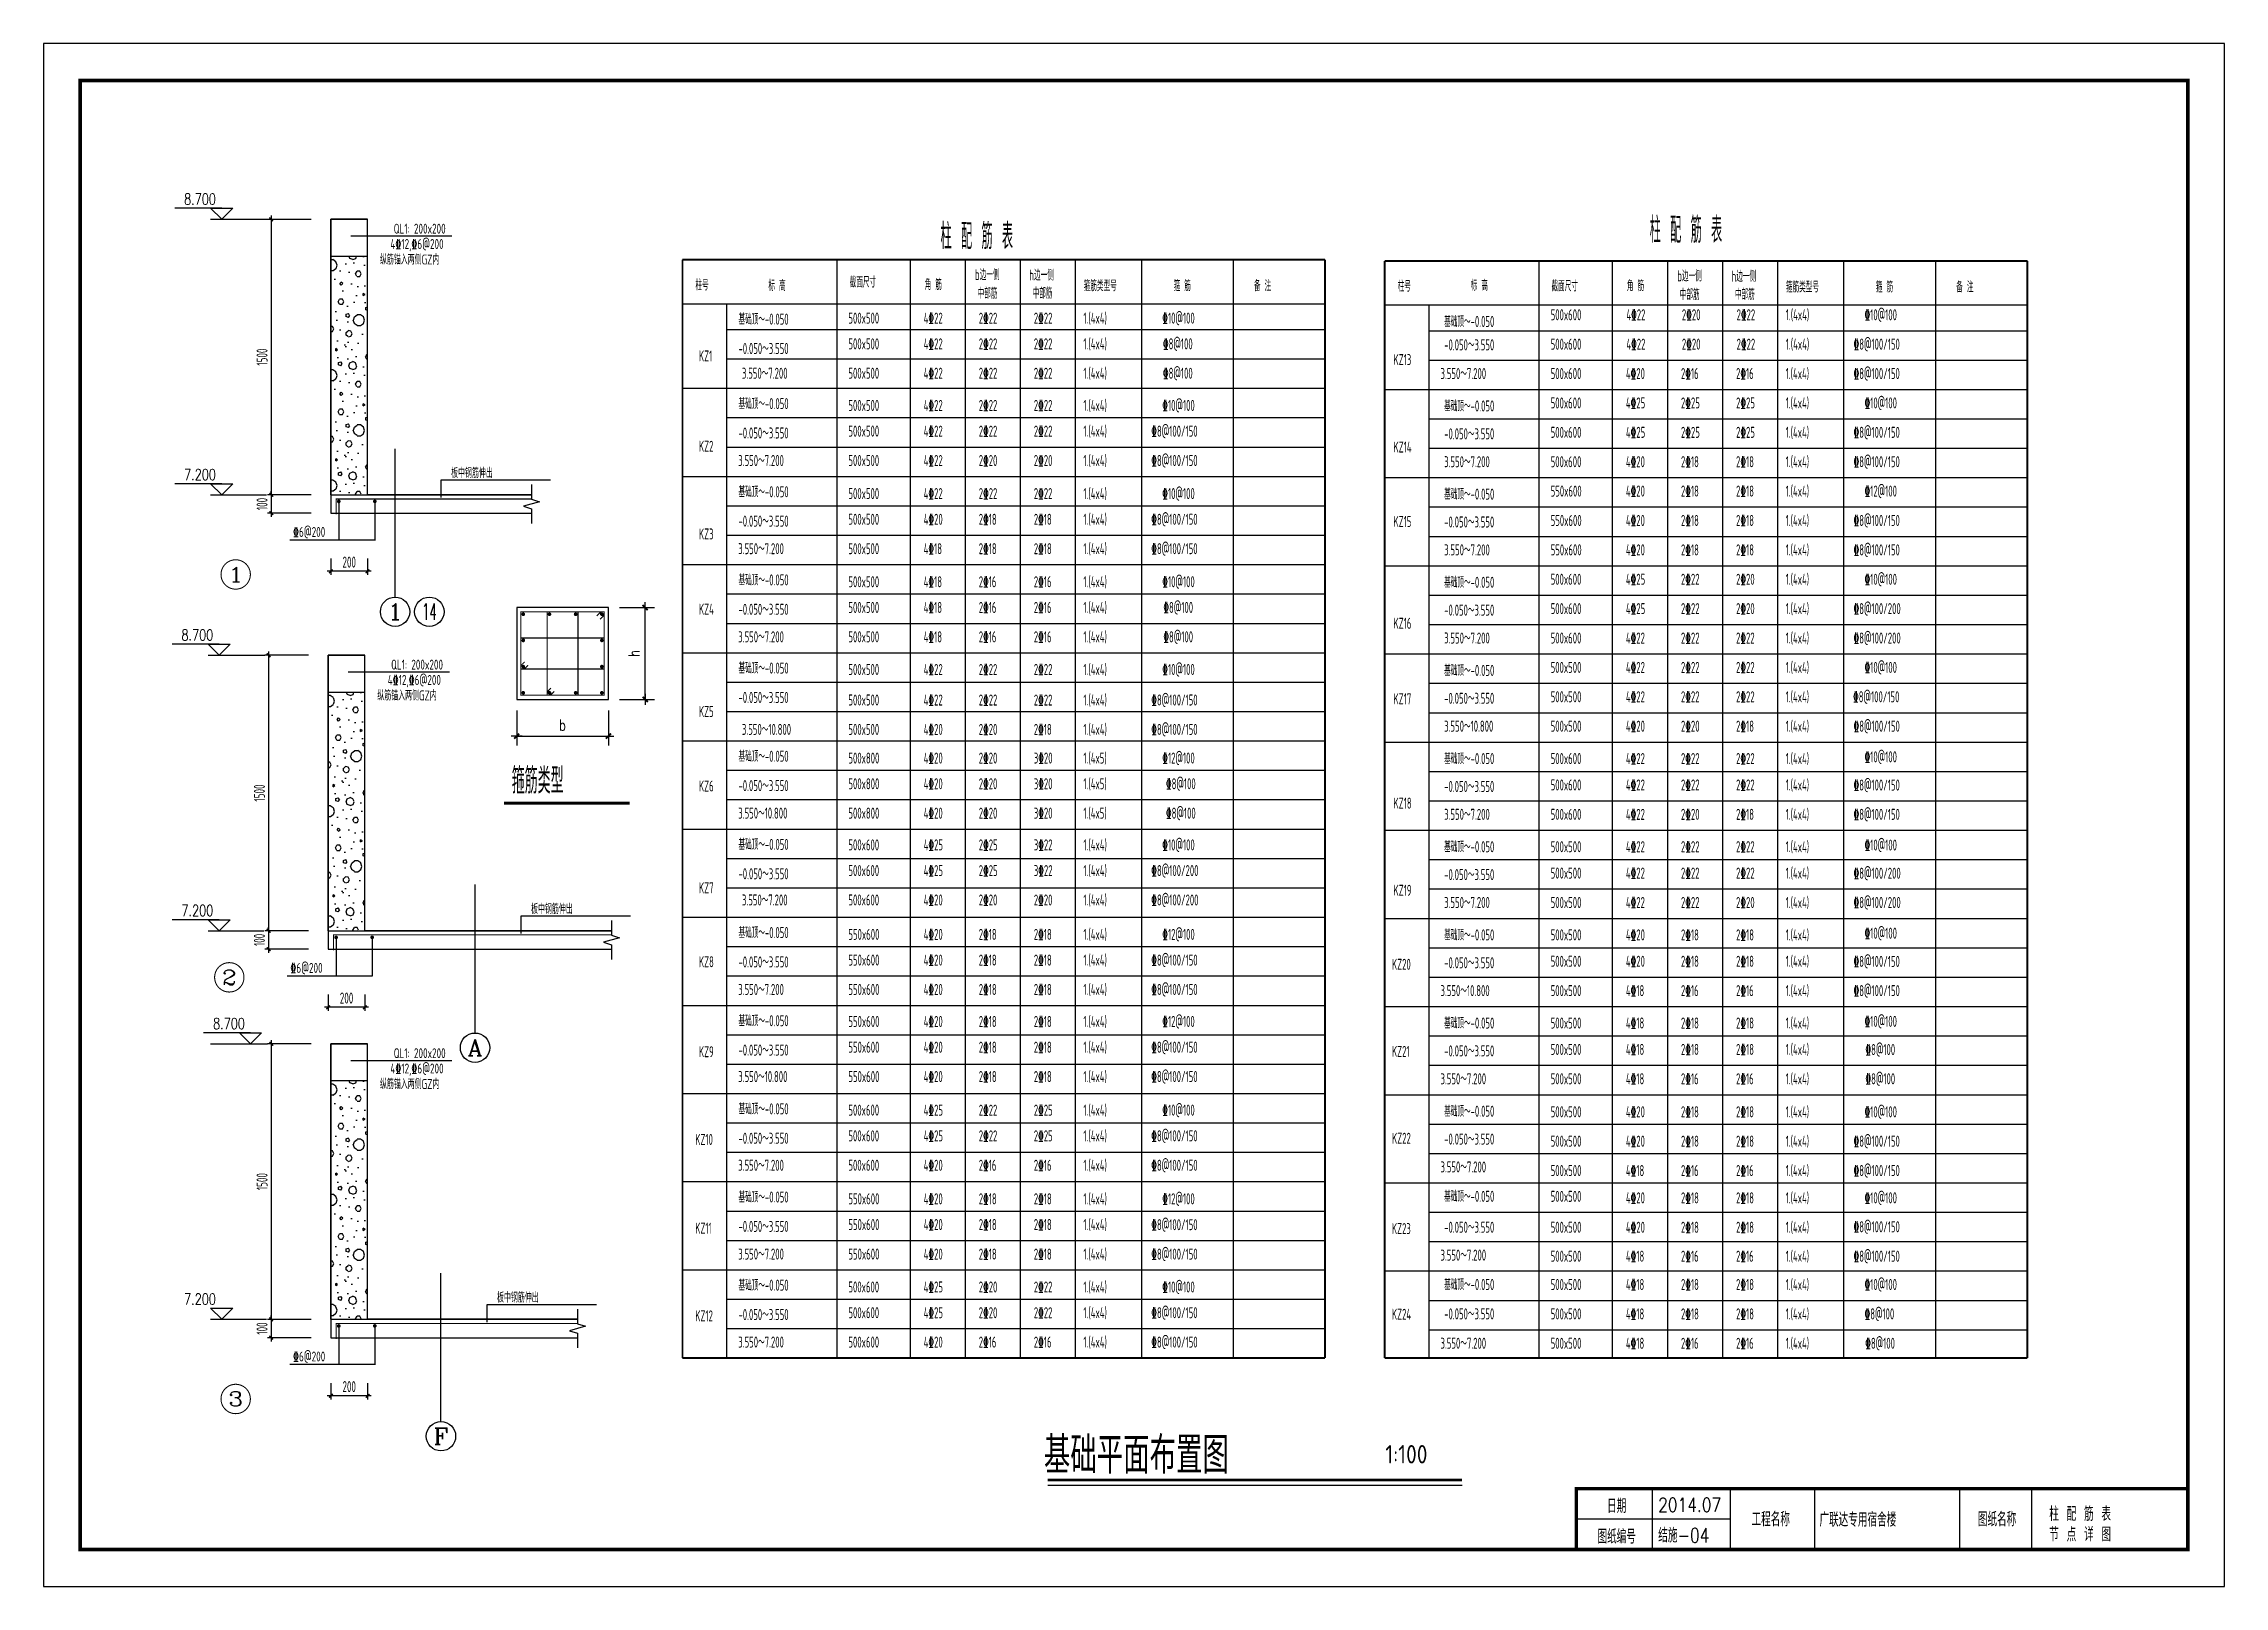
# Model space of a CAD drawing. Extents: x 127019 to 780419, y 327305 to 369305.
# Drawn here: x 305219 to 364619, y 327305 to 369305 of the extents above; entities that cross this region are included whole.
import ezdxf
from ezdxf.enums import TextEntityAlignment as Align

# ---------------------------------------------------------------- set-up
doc = ezdxf.new("R2010")
doc.units = 0
doc.header["$LTSCALE"] = 1000
doc.header["$MEASUREMENT"] = 0
doc.linetypes.add('ACAD_ISO04W100', pattern=[30.5, 24, -3, 0.5, -3])
doc.linetypes.add('DOTE', pattern=[2.42, 2, -0.2, 0.02, -0.2])
doc.layers.get('0').update_dxf_attribs({"linetype": 'CONTINUOUS'})
doc.layers.get('Defpoints').update_dxf_attribs({"linetype": 'CONTINUOUS'})
for name, color, linetype in [('AXIS_TEXT', 7, 'CONTINUOUS'), ('COLU_DE', 7, 'CONTINUOUS'), ('DIM', 3, 'CONTINUOUS'), ('DIM_SYMB', 3, 'CONTINUOUS'), ('DOTE', 8, 'DOTE'), ('PUB_DIM', 3, 'CONTINUOUS'), ('PUB_DWGN', 7, 'CONTINUOUS'), ('PUB_TEXT', 7, 'CONTINUOUS'), ('PUB_TITLE', 4, 'CONTINUOUS'), ('REIN', 1, 'CONTINUOUS'), ('T', 4, 'CONTINUOUS'), ('t-填充', 75, 'CONTINUOUS'), ('THIN', 7, 'CONTINUOUS'), ('WALL', 255, 'CONTINUOUS'), ('文字', 7, 'CONTINUOUS'), ('板钢筋标', 7, 'CONTINUOUS'), ('柱平法表', 7, 'CONTINUOUS')]:
    doc.layers.add(name, color=color, linetype=linetype)
doc.styles.add('COMP', font='COMPLEX', dxfattribs={"bigfont": 'hztxt'})
doc.styles.add('COMPLEX', font='COMPLEX.shx')
doc.styles.add('DIM_FONT', font='SIMPLEX.shx', dxfattribs={"width": 0.75})
doc.styles.add('GB', font='gbxwxt.shx', dxfattribs={"width": 0.7, "height": 300, "bigfont": 'gbhzfs.shx'})
doc.styles.get("Standard").update_dxf_attribs({"font": 'gbxwxt.shx', "bigfont": 'gbhzfs.shx'})
doc.styles.add('TSSD_Dimension', font='gbxwxt.shx', dxfattribs={"width": 0.7, "bigfont": 'gbhzfs.shx'})
doc.styles.add('TSSD_Rein', font='tssdeng.shx', dxfattribs={"width": 0.6, "bigfont": 'gbhzfs.shx'})
doc.styles.add('国标仿宋', font='SIMPLEX.shx', dxfattribs={"width": 0.75, "bigfont": 'gbhzfs.shx'})
doc.dimstyles.new('DIMN', dxfattribs={"dimtxt": 300, "dimasz": 1, "dimexe": 250, "dimexo": 300, "dimgap": 150, "dimtad": 1, "dimdec": 0, "dimzin": 0, "dimdsep": 46, "dimtxsty": 'DIM_FONT', "dimblk": '_DIMX', "dimcen": 0.09, "dimclrt": 7, "dimadec": 0, "dimazin": 0, "dimtfac": 1, "dimtdec": 0, "dimtix": 1, "dimtmove": 2, "dimatfit": 3, "dimldrblk": '_DIMX', "dimfxl": 0, "dimtolj": 1, "dimtzin": 0, "dimarcsym": 0})
doc.dimstyles.new('TSSD_100_100', dxfattribs={"dimtxt": 300, "dimasz": 100, "dimexe": 100, "dimexo": 250, "dimgap": 100, "dimtad": 1, "dimdec": 0, "dimzin": 0, "dimdsep": 46, "dimtxsty": 'TSSD_Dimension', "dimblk": 'ARCHTICK', "dimcen": 0, "dimdle": 100, "dimclrt": 7, "dimadec": 0, "dimazin": 0, "dimtfac": 1, "dimtdec": 0, "dimtix": 1, "dimtmove": 2, "dimatfit": 3, "dimfxl": 0, "dimtolj": 1, "dimtzin": 0, "dimarcsym": 0})

msp = doc.modelspace()

# ---------------------------------------------------------------- texts
at = {"layer": 'PUB_DIM', "color": 7, "style": '国标仿宋', "width": 0.75}
for s, p in [('8.700', (309479.3, 365073.9, -54410.7)), ('7.200', (309479.3, 357573.9, -54410.7)), ('8.700', (309407, 353205.4, -54311.9)), ('7.200', (309407, 345705.4, -54311.9)), ('8.700', (310268, 342626.8, -54410.7)), ('7.200', (309479.3, 335126.8, -54410.7))]:
    msp.add_text(s, height=300, dxfattribs=at).set_placement(p, align=Align.MIDDLE)
at = {"layer": 'PUB_DIM', "style": 'GB', "width": 0.7}
msp.add_text('箍筋类型 ', height=700, dxfattribs=at).set_placement((317970.2, 348889.2))
at = {"layer": 'PUB_TEXT'}
for s, height, p in [('基础平面布置图', 1000, (332464.4, 330375)), ('1:100', 500, (341764.6, 330652.9))]:
    msp.add_text(s, height=height, dxfattribs=at).set_placement(p)
at = {"layer": 'T', "color": 7, "style": 'TSSD_Rein', "width": 0.6}
for p in [(329649.3, 363709.6), (348965.7, 363881.6)]:
    msp.add_text('柱 配 筋 表', height=700, dxfattribs=at).set_placement(p)
at = {"layer": 'T', "color": 0, "style": 'TSSD_Rein', "width": 0.6}
for s, p in [('截面尺寸', (327174.1, 362665.7)), ('b边一侧', (330590.4, 362865.7)), ('h边一侧', (332069.5, 362855.3)), ('b边一侧', (349717.8, 362833.3)), ('h边一侧', (351196.9, 362823)), ('柱号', (322974.1, 362584.4)), ('标 高', (324961.7, 362571.5)), ('角 筋', (329216.8, 362599.1)), ('中部筋', (330658.2, 362360.7)), ('中部筋', (332158.9, 362364.8)), ('箍筋类型号', (333549.9, 362565.4)), ('箍 筋', (335998.4, 362567.1)), ('备 注', (338186.9, 362566.3)), ('柱号', (342101.5, 362552)), ('标 高', (344089.1, 362575.8)), ('截面尺寸', (346291.8, 362558.3)), ('角 筋', (348344.3, 362566.7)), ('中部筋', (349785.6, 362328.3)), ('中部筋', (351286.3, 362332.4)), ('箍筋类型号', (352677.3, 362533)), ('箍 筋', (355125.8, 362534.8)), ('备 注', (357314.3, 362533.9)), ('基础顶～-0.050', (324146.4, 361655)), ('500x500', (327140.7, 361681.9)), ('4%%13222', (329190.7, 361681.9)), ('2%%13222', (330690.7, 361681.9)), ('2%%13222', (332190.7, 361681.9)), ('1.(4x4)', (333540.7, 361681.9)), ('%%13210@100', (335690.7, 361681.9)), ('基础顶～-0.050', (343368.1, 361590.8)), ('500x600', (346268.1, 361773.4)), ('4%%13222', (348330.9, 361773.4)), ('2%%13220', (349843, 361773.4)), ('2%%13222', (351333.5, 361773.4)), ('1.(4x4)', (352671.6, 361773.4)), ('%%13210@100', (354818.1, 361773.4)), ('-0.050～3.550', (324146.4, 360855)), ('500x500', (327140.7, 360981.9)), ('4%%13222', (329190.7, 360981.9)), ('2%%13222', (330690.7, 360981.9)), ('2%%13222', (332190.7, 360981.9)), ('1.(4x4)', (333540.7, 360981.9)), ('%%1328@100', (335708.7, 360981.9)), ('-0.050～3.550', (343368.1, 360955.2)), ('500x600', (346268.1, 360973.4)), ('4%%13222', (348330.9, 360973.4)), ('2%%13220', (349843, 360973.4)), ('2%%13222', (351333.5, 360973.4)), ('1.(4x4)', (352671.6, 360973.4)), ('%%1328@100/150', (354518.1, 360973.4)), ('KZ1', (323067.9, 360652.3)), ('KZ13', (341987.1, 360552.4)), ('3.550～7.200', (324240.7, 360181.9)), ('500x500', (327140.7, 360181.9)), ('4%%13222', (329190.7, 360181.9)), ('2%%13222', (330690.7, 360181.9)), ('2%%13222', (332190.7, 360181.9)), ('1.(4x4)', (333540.7, 360181.9)), ('%%1328@100', (335708.7, 360181.9)), ('3.550～7.200', (343268.1, 360173.4)), ('500x600', (346268.1, 360173.4)), ('4%%13220', (348318.1, 360173.4)), ('2%%13216', (349818.1, 360173.4)), ('2%%13216', (351318.1, 360173.4)), ('1.(4x4)', (352668.1, 360173.4)), ('%%1328@100/150', (354518.1, 360173.4)), ('基础顶～-0.050', (324146.4, 359355.1)), ('500x500', (327140.7, 359305.7)), ('4%%13222', (329190.7, 359305.7)), ('2%%13222', (330690.7, 359305.7)), ('2%%13222', (332190.7, 359305.7)), ('1.(4x4)', (333540.7, 359305.7)), ('%%13210@100', (335690.7, 359305.7)), ('基础顶～-0.050', (343368.1, 359290.8)), ('500x600', (346268.1, 359373.4)), ('4%%13225', (348318.1, 359373.4)), ('2%%13225', (349818.1, 359373.4)), ('2%%13225', (351318.1, 359373.4)), ('1.(4x4)', (352668.1, 359373.4)), ('%%13210@100', (354818.1, 359373.4)), ('-0.050～3.550', (324146.4, 358555.1)), ('500x500', (327140.7, 358605.8)), ('4%%13222', (329190.7, 358605.8)), ('2%%13222', (330690.7, 358605.8)), ('2%%13222', (332190.7, 358605.8)), ('1.(4x4)', (333540.7, 358605.8)), ('%%1328@100/150', (335390.7, 358605.8)), ('-0.050～3.550', (343368.1, 358532)), ('500x600', (346268.1, 358573.4)), ('4%%13225', (348318.1, 358573.4)), ('2%%13225', (349818.1, 358573.4)), ('2%%13225', (351318.1, 358573.4)), ('1.(4x4)', (352668.1, 358573.4)), ('%%1328@100/150', (354518.1, 358573.4)), ('KZ2', (323067.9, 358193.4)), ('KZ14', (341987.1, 358173.4)), ('3.550～7.200', (324140.7, 357805.8)), ('500x500', (327140.7, 357805.8)), ('4%%13222', (329190.7, 357805.8)), ('2%%13220', (330690.7, 357805.8)), ('2%%13220', (332190.7, 357805.8)), ('1.(4x4)', (333540.7, 357805.8)), ('%%1328@100/150', (335390.7, 357805.8)), ('3.550～7.200', (343368.1, 357773.4)), ('500x600', (346268.1, 357773.4)), ('4%%13220', (348318.1, 357773.4)), ('2%%13218', (349818.1, 357773.4)), ('2%%13218', (351318.1, 357773.4)), ('1.(4x4)', (352668.1, 357773.4)), ('%%1328@100/150', (354518.1, 357773.4)), ('基础顶～-0.050', (324146.4, 356955.1)), ('500x500', (327140.7, 356905.7)), ('4%%13222', (329190.7, 356905.7)), ('2%%13222', (330690.7, 356905.7)), ('2%%13222', (332190.7, 356905.7)), ('1.(4x4)', (333540.7, 356905.7)), ('%%13210@100', (335690.7, 356905.7)), ('基础顶～-0.050', (343368.1, 356890.8)), ('550x600', (346268.1, 356973.4)), ('4%%13220', (348318.1, 356973.4)), ('2%%13218', (349818.1, 356973.4)), ('2%%13218', (351318.1, 356973.4)), ('1.(4x4)', (352668.1, 356973.4)), ('%%13212@100', (354818.1, 356973.4)), ('-0.050～3.550', (324146.4, 356155.1)), ('500x500', (327140.7, 356205.8)), ('4%%13220', (329190.7, 356205.8)), ('2%%13218', (330690.7, 356205.8)), ('2%%13218', (332190.7, 356205.8)), ('1.(4x4)', (333540.7, 356205.8)), ('%%1328@100/150', (335390.7, 356205.8)), ('KZ15', (341987.1, 356145.3)), ('-0.050～3.550', (343368.1, 356132)), ('550x600', (346268.1, 356173.4)), ('4%%13220', (348318.1, 356173.4)), ('2%%13218', (349818.1, 356173.4)), ('2%%13218', (351318.1, 356173.4)), ('1.(4x4)', (352668.1, 356173.4)), ('%%1328@100/150', (354518.1, 356173.4)), ('KZ3', (323067.9, 355805.8)), ('3.550～7.200', (324140.7, 355405.8)), ('500x500', (327140.7, 355405.8)), ('4%%13218', (329190.7, 355405.8)), ('2%%13218', (330690.7, 355405.8)), ('2%%13218', (332190.7, 355405.8)), ('1.(4x4)', (333540.7, 355405.8)), ('%%1328@100/150', (335390.7, 355405.8)), ('3.550～7.200', (343368.1, 355373.4)), ('550x600', (346268.1, 355373.4)), ('4%%13220', (348318.1, 355373.4)), ('2%%13218', (349818.1, 355373.4)), ('2%%13218', (351318.1, 355373.4)), ('1.(4x4)', (352668.1, 355373.4)), ('%%1328@100/150', (354518.1, 355373.4)), ('基础顶～-0.050', (324146.4, 354555.1)), ('500x500', (327140.7, 354505.7)), ('4%%13218', (329190.7, 354505.7)), ('2%%13216', (330690.7, 354505.7)), ('2%%13216', (332190.7, 354505.7)), ('1.(4x4)', (333540.7, 354505.7)), ('%%13210@100', (335690.7, 354505.7)), ('基础顶～-0.050', (343368.1, 354490.8)), ('500x600', (346268.1, 354573.4)), ('4%%13225', (348318.1, 354573.4)), ('2%%13222', (349818.1, 354573.4)), ('2%%13220', (351318.1, 354573.4)), ('1.(4x4)', (352668.1, 354573.4)), ('%%13210@100', (354818.1, 354573.4)), ('KZ4', (323067.9, 353759)), ('-0.050～3.550', (324146.4, 353755.1)), ('500x500', (327140.7, 353805.8)), ('4%%13218', (329190.7, 353805.8)), ('2%%13216', (330690.7, 353805.8)), ('2%%13216', (332190.7, 353805.8)), ('1.(4x4)', (333540.7, 353805.8)), ('%%1328@100', (335719.5, 353805.8)), ('-0.050～3.550', (343368.1, 353732)), ('500x600', (346268.1, 353773.4)), ('4%%13225', (348318.1, 353773.4)), ('2%%13222', (349818.1, 353773.4)), ('2%%13220', (351318.1, 353773.4)), ('1.(4x4)', (352668.1, 353773.4)), ('%%1328@100/200', (354518.1, 353773.4)), ('KZ16', (341987.1, 353374)), ('3.550～7.200', (324140.7, 353005.8)), ('500x500', (327140.7, 353005.8)), ('4%%13218', (329190.7, 353005.8)), ('2%%13216', (330690.7, 353005.8)), ('2%%13216', (332190.7, 353005.8)), ('1.(4x4)', (333540.7, 353005.8)), ('%%1328@100', (335719.5, 353005.8)), ('3.550～7.200', (343368.1, 352973.4)), ('500x600', (346268.1, 352973.4)), ('4%%13222', (348318.1, 352973.4)), ('2%%13222', (349818.1, 352973.4)), ('2%%13222', (351318.1, 352973.4)), ('1.(4x4)', (352668.1, 352973.4)), ('%%1328@100/200', (354518.1, 352973.4)), ('基础顶～-0.050', (324146.4, 352155.1)), ('500x500', (327140.7, 352117.1)), ('4%%13222', (329190.7, 352117.1)), ('2%%13222', (330690.7, 352117.1)), ('2%%13222', (332190.7, 352117.1)), ('1.(4x4)', (333540.7, 352117.1)), ('%%13210@100', (335690.7, 352117.1)), ('基础顶～-0.050', (343368.1, 352090.8)), ('500x500', (346268.1, 352173.4)), ('4%%13222', (348318.1, 352173.4)), ('2%%13222', (349818.1, 352173.4)), ('2%%13222', (351318.1, 352173.4)), ('1.(4x4)', (352668.1, 352173.4)), ('%%13210@100', (354818.1, 352173.4)), ('-0.050～3.550', (324146.4, 351355.1)), ('500x500', (346268.1, 351373.4)), ('4%%13222', (348318.1, 351373.4)), ('2%%13222', (349818.1, 351373.4)), ('2%%13222', (351318.1, 351373.4)), ('1.(4x4)', (352668.1, 351373.4)), ('%%1328@100/150', (354505.9, 351373.4)), ('KZ5', (323067.9, 350974)), ('500x500', (327140.7, 351286)), ('4%%13222', (329190.7, 351286)), ('2%%13222', (330690.7, 351286)), ('2%%13222', (332190.7, 351286)), ('1.(4x4)', (333540.7, 351286)), ('%%1328@100/150', (335390.7, 351286)), ('KZ17', (341987.1, 351317.1)), ('-0.050～3.550', (343368.1, 351332)), ('3.550～10.800', (324240.7, 350486)), ('500x500', (327140.7, 350486)), ('4%%13220', (329190.7, 350486)), ('2%%13220', (330690.7, 350486)), ('2%%13218', (332190.7, 350486)), ('1.(4x4)', (333540.7, 350486)), ('%%1328@100/150', (335390.7, 350486)), ('3.550～10.800', (343368.1, 350573.4)), ('500x500', (346268.1, 350573.4)), ('4%%13220', (348318.1, 350573.4)), ('2%%13220', (349818.1, 350573.4)), ('2%%13218', (351318.1, 350573.4)), ('1.(4x4)', (352668.1, 350573.4)), ('%%1328@100/150', (354518.1, 350573.4)), ('基础顶～-0.050', (324146.4, 349755.1)), ('500x800', (327140.7, 349705.7)), ('4%%13220', (329190.7, 349705.7)), ('2%%13220', (330690.7, 349705.7)), ('3%%13220', (332190.7, 349705.7)), ('1.(4x5)', (333540.7, 349705.7)), ('%%13212@100', (335690.7, 349705.7)), ('基础顶～-0.050', (343368.1, 349690.8)), ('500x600', (346268.1, 349691.9)), ('4%%13222', (348318.1, 349691.9)), ('2%%13222', (349818.1, 349691.9)), ('2%%13222', (351318.1, 349691.9)), ('1.(4x4)', (352668.1, 349691.9)), ('%%13210@100', (354818.1, 349737.7)), ('500x800', (327140.7, 349005.8)), ('4%%13220', (329190.7, 349005.8)), ('2%%13220', (330690.7, 349005.8)), ('3%%13220', (332190.7, 349005.8)), ('1.(4x5)', (333540.7, 349005.8)), ('%%1328@100', (335790.7, 349005.8)), ('500x600', (346268.1, 348973.4)), ('4%%13222', (348318.1, 348973.4)), ('2%%13222', (349818.1, 348973.4)), ('2%%13222', (351318.1, 348973.4)), ('1.(4x4)', (352668.1, 348973.4)), ('%%1328@100/150', (354518.1, 348969.8)), ('KZ6', (323067.9, 348944)), ('-0.050～3.550', (324146.4, 348955.1)), ('KZ18', (341987.1, 348477)), ('-0.050～3.550', (343368.1, 348932)), ('3.550～10.800', (324140.7, 348205.8)), ('500x800', (327140.7, 348205.8)), ('4%%13220', (329190.7, 348205.8)), ('2%%13220', (330690.7, 348205.8)), ('3%%13220', (332190.7, 348205.8)), ('1.(4x5)', (333540.7, 348205.8)), ('%%1328@100', (335790.7, 348205.8)), ('3.550～7.200', (343368.1, 348173.4)), ('500x600', (346268.1, 348173.4)), ('4%%13222', (348318.1, 348173.4)), ('2%%13220', (349818.1, 348173.4)), ('2%%13218', (351318.1, 348173.4)), ('1.(4x4)', (352668.1, 348173.4)), ('%%1328@100/150', (354518.1, 348173.4)), ('基础顶～-0.050', (324146.4, 347355.1)), ('500x600', (327140.7, 347341.7)), ('4%%13225', (329190.7, 347341.7)), ('2%%13225', (330690.7, 347341.7)), ('3%%13222', (332190.7, 347341.7)), ('1.(4x4)', (333540.7, 347341.7)), ('%%13210@100', (335690.7, 347341.7)), ('基础顶～-0.050', (343368.1, 347290.8)), ('500x500', (346268.1, 347291.9)), ('4%%13222', (348318.1, 347291.9)), ('2%%13222', (349818.1, 347291.9)), ('2%%13222', (351318.1, 347291.9)), ('1.(4x4)', (352668.1, 347291.9)), ('%%13210@100', (354818.1, 347337.7)), ('500x600', (327140.7, 346641.7)), ('4%%13225', (329190.7, 346641.7)), ('2%%13225', (330690.7, 346641.7)), ('3%%13222', (332190.7, 346641.7)), ('1.(4x4)', (333540.7, 346641.7)), ('%%1328@100/200', (335390.7, 346641.7)), ('1.(4x4)', (352668.1, 346573.4)), ('%%1328@100/200', (354518.1, 346569.8)), ('KZ7', (323067.9, 346173)), ('-0.050～3.550', (324146.4, 346555.1)), ('KZ19', (341987.1, 346105.2)), ('-0.050～3.550', (343368.1, 346532)), ('500x500', (346268.1, 346573.4)), ('4%%13222', (348318.1, 346573.4)), ('2%%13222', (349818.1, 346573.4)), ('2%%13222', (351318.1, 346573.4)), ('3.550～7.200', (324240.7, 345841.7)), ('500x600', (327140.7, 345841.7)), ('4%%13220', (329190.7, 345841.7)), ('2%%13220', (330690.7, 345841.7)), ('2%%13220', (332190.7, 345841.7)), ('1.(4x4)', (333540.7, 345841.7)), ('%%1328@100/200', (335390.7, 345841.7)), ('3.550～7.200', (343368.1, 345773.4)), ('500x500', (346268.1, 345773.4)), ('4%%13222', (348318.1, 345773.4)), ('2%%13222', (349818.1, 345773.4)), ('2%%13220', (351318.1, 345773.4)), ('1.(4x4)', (352668.1, 345773.4)), ('%%1328@100/200', (354518.1, 345773.4)), ('基础顶～-0.050', (324146.4, 344955.1)), ('550x600', (327140.7, 344905.7)), ('4%%13220', (329190.7, 344905.7)), ('2%%13218', (330690.7, 344905.7)), ('2%%13218', (332190.7, 344905.7)), ('1.(4x4)', (333540.7, 344905.7)), ('%%13212@100', (335690.7, 344905.7)), ('基础顶～-0.050', (343368.1, 344890.8)), ('500x500', (346268.1, 344891.9)), ('4%%13220', (348318.1, 344891.9)), ('2%%13218', (349818.1, 344891.9)), ('2%%13218', (351318.1, 344891.9)), ('1.(4x4)', (352668.1, 344891.9)), ('%%13210@100', (354818.1, 344937.7)), ('1.(4x4)', (333540.7, 344205.8)), ('%%1328@100/150', (335390.7, 344205.8)), ('KZ8', (323067.9, 344160.2)), ('-0.050～3.550', (324146.4, 344155.1)), ('550x600', (327140.7, 344205.8)), ('4%%13220', (329190.7, 344205.8)), ('2%%13218', (330690.7, 344205.8)), ('2%%13218', (332190.7, 344205.8)), ('KZ20', (341944.9, 344090.7)), ('-0.050～3.550', (343368.1, 344132)), ('500x500', (346268.1, 344173.4)), ('4%%13220', (348318.1, 344173.4)), ('2%%13218', (349818.1, 344173.4)), ('2%%13218', (351318.1, 344173.4)), ('1.(4x4)', (352668.1, 344173.4)), ('%%1328@100/150', (354518.1, 344169.8)), ('3.550～7.200', (324140.7, 343405.8)), ('550x600', (327140.7, 343405.8)), ('4%%13220', (329190.7, 343405.8)), ('2%%13218', (330690.7, 343405.8)), ('2%%13218', (332190.7, 343405.8)), ('1.(4x4)', (333540.7, 343405.8)), ('%%1328@100/150', (335390.7, 343405.8)), ('3.550～10.800', (343268.1, 343373.4)), ('500x500', (346268.1, 343373.4)), ('4%%13218', (348318.1, 343373.4)), ('2%%13216', (349818.1, 343373.4)), ('2%%13216', (351318.1, 343373.4)), ('1.(4x4)', (352668.1, 343373.4)), ('%%1328@100/150', (354518.1, 343373.4)), ('基础顶～-0.050', (324146.4, 342555.1)), ('550x600', (327140.7, 342534.3)), ('4%%13220', (329190.7, 342534.3)), ('2%%13218', (330690.7, 342534.3)), ('2%%13218', (332190.7, 342534.3)), ('1.(4x4)', (333540.7, 342534.3)), ('%%13212@100', (335690.7, 342534.3)), ('基础顶～-0.050', (343368.1, 342490.8)), ('500x500', (346268.1, 342491.9)), ('4%%13218', (348318.1, 342491.9)), ('2%%13218', (349818.1, 342491.9)), ('2%%13218', (351318.1, 342491.9)), ('1.(4x4)', (352668.1, 342491.9)), ('%%13210@100', (354818.1, 342537.7)), ('1.(4x4)', (333540.7, 341834.3)), ('%%1328@100/150', (335390.7, 341834.3)), ('KZ9', (323067.9, 341711.6)), ('-0.050～3.550', (324146.4, 341755.1)), ('550x600', (327140.7, 341834.3)), ('4%%13220', (329190.7, 341834.3)), ('2%%13218', (330690.7, 341834.3)), ('2%%13218', (332190.7, 341834.3)), ('KZ21', (341944.9, 341719.9)), ('-0.050～3.550', (343368.1, 341732)), ('500x500', (346268.1, 341773.4)), ('4%%13218', (348318.1, 341773.4)), ('2%%13218', (349818.1, 341773.4)), ('2%%13218', (351318.1, 341773.4)), ('1.(4x4)', (352668.1, 341773.4)), ('%%1328@100', (354842.8, 341769.8)), ('3.550～10.800', (324140.7, 341034.3)), ('550x600', (327140.7, 341034.3)), ('4%%13220', (329190.7, 341034.3)), ('2%%13218', (330690.7, 341034.3)), ('2%%13218', (332190.7, 341034.3)), ('1.(4x4)', (333540.7, 341034.3)), ('%%1328@100/150', (335390.7, 341034.3)), ('3.550～7.200', (343268.1, 340973.4)), ('500x500', (346268.1, 340973.4)), ('4%%13218', (348318.1, 340973.4)), ('2%%13216', (349818.1, 340973.4)), ('2%%13216', (351318.1, 340973.4)), ('1.(4x4)', (352668.1, 340973.4)), ('%%1328@100', (354842.8, 340973.4)), ('基础顶～-0.050', (324146.4, 340155.1)), ('500x600', (327140.7, 340120)), ('4%%13225', (329190.7, 340120)), ('2%%13222', (330690.7, 340120)), ('2%%13225', (332190.7, 340120)), ('1.(4x4)', (333540.7, 340120)), ('%%13210@100', (335690.7, 340120)), ('基础顶～-0.050', (343368.1, 340090.8)), ('500x500', (346268.1, 340075.1)), ('4%%13220', (348318.1, 340075.1)), ('2%%13218', (349818.1, 340075.1)), ('2%%13218', (351318.1, 340075.1)), ('1.(4x4)', (352668.1, 340075.1)), ('%%13210@100', (354818.1, 340075.1)), ('KZ10', (322967.9, 339321.9)), ('-0.050～3.550', (324146.4, 339355.1)), ('500x600', (327140.7, 339420)), ('4%%13225', (329190.7, 339420)), ('2%%13222', (330690.7, 339420)), ('2%%13225', (332190.7, 339420)), ('1.(4x4)', (333540.7, 339420)), ('%%1328@100/150', (335390.7, 339420)), ('KZ22', (341946.9, 339354.5)), ('-0.050～3.550', (343368.1, 339332)), ('500x500', (346268.1, 339275.1)), ('4%%13220', (348318.1, 339275.1)), ('2%%13218', (349818.1, 339275.1)), ('2%%13218', (351318.1, 339275.1)), ('1.(4x4)', (352668.1, 339275.1)), ('%%1328@100/150', (354518.1, 339275.1)), ('3.550～7.200', (324140.7, 338620)), ('500x600', (327140.7, 338620)), ('4%%13220', (329190.7, 338620)), ('2%%13216', (330690.7, 338620)), ('2%%13216', (332190.7, 338620)), ('1.(4x4)', (333540.7, 338620)), ('%%1328@100/150', (335390.7, 338620)), ('3.550～7.200', (343268.1, 338573.4)), ('500x500', (346268.1, 338475.1)), ('4%%13218', (348318.1, 338475.1)), ('2%%13216', (349818.1, 338475.1)), ('2%%13216', (351318.1, 338475.1)), ('1.(4x4)', (352668.1, 338475.1)), ('%%1328@100/150', (354518.1, 338475.1)), ('基础顶～-0.050', (324146.4, 337755.1)), ('550x600', (327140.7, 337705.7)), ('4%%13220', (329190.7, 337705.7)), ('2%%13218', (330690.7, 337705.7)), ('2%%13218', (332190.7, 337705.7)), ('1.(4x4)', (333540.7, 337705.7)), ('%%13212@100', (335690.7, 337705.7)), ('基础顶～-0.050', (343368.1, 337773.4)), ('500x500', (346268.1, 337773.4)), ('4%%13220', (348318.1, 337732)), ('2%%13218', (349818.1, 337732)), ('2%%13218', (351318.1, 337732)), ('1.(4x4)', (352668.1, 337732)), ('%%13210@100', (354818.1, 337732)), ('KZ11', (322967.9, 336907.5)), ('-0.050～3.550', (324146.4, 336955.1)), ('550x600', (327140.7, 337005.8)), ('4%%13220', (329190.7, 337005.8)), ('2%%13218', (330690.7, 337005.8)), ('2%%13218', (332190.7, 337005.8)), ('1.(4x4)', (333540.7, 337005.8)), ('%%1328@100/150', (335390.7, 337001.8)), ('KZ23', (341942.7, 336895.1)), ('-0.050～3.550', (343368.1, 336932)), ('500x500', (346268.1, 336932)), ('4%%13220', (348318.1, 336932)), ('2%%13218', (349818.1, 336932)), ('2%%13218', (351318.1, 336932)), ('1.(4x4)', (352668.1, 336932)), ('%%1328@100/150', (354518.1, 336944.1)), ('3.550～7.200', (324140.7, 336201.8)), ('550x600', (327140.7, 336201.8)), ('4%%13220', (329190.7, 336201.8)), ('2%%13218', (330690.7, 336201.8)), ('2%%13218', (332190.7, 336201.8)), ('1.(4x4)', (333540.7, 336201.8)), ('%%1328@100/150', (335390.7, 336201.8)), ('3.550～7.200', (343268.1, 336173.4)), ('500x500', (346268.1, 336144.1)), ('4%%13218', (348318.1, 336144.1)), ('2%%13216', (349818.1, 336144.1)), ('2%%13216', (351318.1, 336144.1)), ('1.(4x4)', (352668.1, 336144.1)), ('%%1328@100/150', (354518.1, 336144.1)), ('基础顶～-0.050', (324146.4, 335355.1)), ('1.(4x4)', (333540.7, 335305.7)), ('%%13210@100', (335690.7, 335305.7)), ('基础顶～-0.050', (343368.1, 335373.4)), ('500x500', (346268.1, 335373.4)), ('4%%13218', (348318.1, 335373.4)), ('2%%13218', (349818.1, 335373.4)), ('2%%13218', (351318.1, 335373.4)), ('1.(4x4)', (352668.1, 335373.4)), ('%%13210@100', (354818.1, 335373.4)), ('500x600', (327140.7, 335305.7)), ('4%%13225', (329190.7, 335305.7)), ('2%%13220', (330690.7, 335305.7)), ('2%%13222', (332190.7, 335305.7)), ('KZ12', (322967.9, 334518.4)), ('-0.050～3.550', (324146.4, 334555.1)), ('500x600', (327140.7, 334605.8)), ('4%%13225', (329190.7, 334605.8)), ('2%%13220', (330690.7, 334605.8)), ('2%%13222', (332190.7, 334605.8)), ('1.(4x4)', (333540.7, 334605.8)), ('%%1328@100/150', (335390.7, 334605.8)), ('KZ24', (341942.7, 334562.5)), ('-0.050～3.550', (343368.1, 334573.4)), ('500x500', (346268.1, 334573.4)), ('4%%13218', (348318.1, 334573.4)), ('2%%13218', (349818.1, 334573.4)), ('2%%13218', (351318.1, 334573.4)), ('1.(4x4)', (352668.1, 334573.4)), ('%%1328@100', (354818.1, 334573.4)), ('3.550～7.200', (324140.7, 333805.8)), ('500x600', (327140.7, 333805.8)), ('4%%13220', (329190.7, 333805.8)), ('2%%13216', (330690.7, 333805.8)), ('2%%13216', (332190.7, 333805.8)), ('1.(4x4)', (333540.7, 333805.8)), ('%%1328@100/150', (335390.7, 333805.8)), ('3.550～7.200', (343268.1, 333773.4)), ('500x500', (346268.1, 333773.4)), ('4%%13218', (348318.1, 333773.4)), ('2%%13216', (349818.1, 333773.4)), ('2%%13216', (351318.1, 333773.4)), ('1.(4x4)', (352668.1, 333773.4)), ('%%1328@100', (354837.1, 333773.4))]:
    msp.add_text(s, height=300, dxfattribs=at).set_placement(p)
at = {"layer": '文字', "style": '国标仿宋', "width": 0.8}
for s, p in [('日期', (348066.8, 329300.7)), ('工程名称', (352262.5, 328940.5)), ('图纸名称', (358426.5, 328939)), ('图纸编号', (348066.8, 328469.1))]:
    msp.add_text(s, height=385, dxfattribs=at).set_placement(p, align=Align.CENTER)
for s, p in [('2014.07', (349196.9, 329334.2)), ('广联达专用宿舍楼', (353589.7, 328928.3)), ('柱 配 筋 表', (359849.4, 329085.2)), ('结施-04', (349196.9, 328502.6)), ('节 点 详 图', (359849.4, 328527.5))]:
    msp.add_text(s, height=385, dxfattribs=at).set_placement(p)
at = {"layer": '板钢筋标', "style": 'TSSD_Rein', "width": 0.7}
for s, p in [('QL1: 200x200', (314756.1, 364132.4, -54410.7)), ('纵筋锚入两侧GZ内', (314381, 363292.5, -54410.7)), ('4%%13212,%%1326@200', (314664.6, 363715.3, -54410.7)), ('板中钢筋伸出', (316319.5, 357480.6, -98.8)), ('%%1326@200', (312013.7, 355875.8, -98.8)), ('QL1: 200x200', (314683.7, 352263.9, -54311.9)), ('纵筋锚入两侧GZ内', (314308.7, 351424.1, -54311.9)), ('4%%13212,%%1326@200', (314592.2, 351846.8, -54311.9)), ('板中钢筋伸出', (318497, 345612.1)), ('%%1326@200', (311941.3, 344007.3)), ('4%%13212,%%1326@200', (314664.6, 341268.3, -54410.7)), ('QL1: 200x200', (314756.1, 341685.4, -54410.7)), ('纵筋锚入两侧GZ内', (314381, 340845.5, -54410.7)), ('板中钢筋伸出', (317569.3, 335033.6, -98.8)), ('%%1326@200', (312013.7, 333428.8, -98.8))]:
    msp.add_text(s, height=270, dxfattribs=at).set_placement(p)

# ---------------------------------------------------------------- blocks, each defined once
blk = doc.blocks.new('_DIMX')
blk.add_line((-150, 0), (150, 0))
at = {"const_width": 50}
blk.add_lwpolyline([(-70, -70), (70, 70)], dxfattribs=at)
blk = doc.blocks.new('_ArchTick')
at = {"color": 0, "linetype": 'ByBlock', "const_width": 0.4}
blk.add_lwpolyline([(-0.5, -0.5), (0.5, 0.5)], dxfattribs=at)
blk = doc.blocks.new('*D217')
at = {"layer": 'Defpoints', "color": 0, "transparency": 16777216}
for p in [(312758, 357022, 690), (311419, 356522), (312758, 356522, 690)]:
    blk.add_point(p, dxfattribs=at)
at = {"layer": 'DIM', "color": 0, "lineweight": -2, "transparency": 16777216}
for p, q in [((312508, 357022), (311319, 357022)), ((311419, 357022), (311419, 357122)), ((311419, 357022), (311419, 356522)), ((312508, 356522), (311319, 356522)), ((311419, 356522), (311419, 356422))]:
    blk.add_line(p, q, dxfattribs=at)
at = {"layer": 'DIM', "color": 0, "lineweight": -2, "transparency": 16777216, "xscale": 100, "yscale": 100, "zscale": 100}
for p, rotation in [((311419, 357022), 270), ((311419, 356522), 90)]:
    blk.add_blockref('_ArchTick', p, dxfattribs=dict(at, rotation=rotation))
at = {"layer": 'DIM', "color": 7, "transparency": 16777216, "insert": (311169, 356772), "char_height": 300, "attachment_point": 5, "rotation": 90, "style": 'TSSD_Dimension'}
blk.add_mtext('\\A1;100', dxfattribs=at)
blk = doc.blocks.new('*D218')
at = {"layer": 'Defpoints', "color": 0, "transparency": 16777216}
for p in [(312758, 364522), (311419, 357022), (312758, 357022)]:
    blk.add_point(p, dxfattribs=at)
at = {"layer": 'DIM', "color": 0, "lineweight": -2, "transparency": 16777216}
for p, q in [((312508, 364522), (311319, 364522)), ((311419, 364622), (311419, 356922)), ((312508, 357022), (311319, 357022))]:
    blk.add_line(p, q, dxfattribs=at)
at = {"layer": 'DIM', "color": 0, "lineweight": -2, "transparency": 16777216, "xscale": 100, "yscale": 100, "zscale": 100}
for p, rotation in [((311419, 364522), 90), ((311419, 357022), 270)]:
    blk.add_blockref('_ArchTick', p, dxfattribs=dict(at, rotation=rotation))
at = {"layer": 'DIM', "color": 7, "transparency": 16777216, "insert": (311169, 360772), "char_height": 300, "attachment_point": 5, "rotation": 90, "style": 'TSSD_Dimension'}
blk.add_mtext('\\A1;1500', dxfattribs=at)
blk = doc.blocks.new('_axiso')
blk.add_circle((0, 0), 0.5)
at = {"layer": 'AXIS_TEXT', "style": 'COMPLEX', "width": 1.041667}
blk.add_attdef('A', text='', height=0.56, dxfattribs=at).set_placement((-0.25, -0.28), (0.25, -0.28), align=Align.FIT)
blk = doc.blocks.new('_index1')
at = {"const_width": 0.035}
blk.add_lwpolyline([(-0.5, 0, 1), (0.5, 0, 1)], format="xyb", close=True, dxfattribs=at)
at = {"layer": 'PUB_DWGN', "style": 'COMP', "width": 2.333333}
blk.add_attdef('1', text='', height=0.5, dxfattribs=at).set_placement((-0.25, -0.25), (0.25, -0.25), align=Align.FIT)
blk = doc.blocks.new('*D350')
at = {"layer": 'Defpoints', "color": 0, "transparency": 16777216}
for p in [(313043, 355535, -55002), (314043, 355535, -55002), (313043, 354940)]:
    blk.add_point(p, dxfattribs=at)
at = {"layer": 'DIM', "color": 0, "lineweight": -2, "transparency": 16777216}
for p, q in [((313043, 355285), (313043, 354840)), ((314043, 355285), (314043, 354840)), ((314143, 354940), (312943, 354940))]:
    blk.add_line(p, q, dxfattribs=at)
at = {"layer": 'DIM', "color": 0, "lineweight": -2, "transparency": 16777216, "xscale": 100, "yscale": 100, "zscale": 100, "rotation": 180}
blk.add_blockref('_ArchTick', (313043, 354940), dxfattribs=at)
at = {"layer": 'DIM', "color": 0, "lineweight": -2, "transparency": 16777216, "xscale": 100, "yscale": 100, "zscale": 100}
blk.add_blockref('_ArchTick', (314043, 354940), dxfattribs=at)
at = {"layer": 'DIM', "color": 7, "transparency": 16777216, "insert": (313543, 355190), "char_height": 300, "attachment_point": 5, "style": 'TSSD_Dimension'}
blk.add_mtext('\\A1;200', dxfattribs=at)
blk = doc.blocks.new('*D356')
at = {"layer": 'Defpoints', "color": 0, "transparency": 16777216}
for p in [(312686, 345154, 690), (311347, 344654), (312686, 344654, 690)]:
    blk.add_point(p, dxfattribs=at)
at = {"layer": 'DIM', "color": 0, "lineweight": -2, "transparency": 16777216}
for p, q in [((312436, 345154), (311247, 345154)), ((311347, 345154), (311347, 345254)), ((311347, 345154), (311347, 344654)), ((312436, 344654), (311247, 344654)), ((311347, 344654), (311347, 344554))]:
    blk.add_line(p, q, dxfattribs=at)
at = {"layer": 'DIM', "color": 0, "lineweight": -2, "transparency": 16777216, "xscale": 100, "yscale": 100, "zscale": 100}
for p, rotation in [((311347, 345154), 270), ((311347, 344654), 90)]:
    blk.add_blockref('_ArchTick', p, dxfattribs=dict(at, rotation=rotation))
at = {"layer": 'DIM', "color": 7, "transparency": 16777216, "insert": (311097, 344904), "char_height": 300, "attachment_point": 5, "rotation": 90, "style": 'TSSD_Dimension'}
blk.add_mtext('\\A1;100', dxfattribs=at)
blk = doc.blocks.new('*D357')
at = {"layer": 'Defpoints', "color": 0, "transparency": 16777216}
for p in [(312686, 352654), (311347, 345154), (312686, 345154)]:
    blk.add_point(p, dxfattribs=at)
at = {"layer": 'DIM', "color": 0, "lineweight": -2, "transparency": 16777216}
for p, q in [((312436, 352654), (311247, 352654)), ((311347, 352754), (311347, 345054)), ((312436, 345154), (311247, 345154))]:
    blk.add_line(p, q, dxfattribs=at)
at = {"layer": 'DIM', "color": 0, "lineweight": -2, "transparency": 16777216, "xscale": 100, "yscale": 100, "zscale": 100}
for p, rotation in [((311347, 352654), 90), ((311347, 345154), 270)]:
    blk.add_blockref('_ArchTick', p, dxfattribs=dict(at, rotation=rotation))
at = {"layer": 'DIM', "color": 7, "transparency": 16777216, "insert": (311097, 348904), "char_height": 300, "attachment_point": 5, "rotation": 90, "style": 'TSSD_Dimension'}
blk.add_mtext('\\A1;1500', dxfattribs=at)
blk = doc.blocks.new('*D353')
at = {"layer": 'Defpoints', "color": 0, "transparency": 16777216}
for p in [(312971, 343666, -55002), (313971, 343666, -55002), (312971, 343071)]:
    blk.add_point(p, dxfattribs=at)
at = {"layer": 'DIM', "color": 0, "lineweight": -2, "transparency": 16777216}
for p, q in [((312971, 343416), (312971, 342971)), ((313971, 343416), (313971, 342971)), ((314071, 343071), (312871, 343071))]:
    blk.add_line(p, q, dxfattribs=at)
at = {"layer": 'DIM', "color": 0, "lineweight": -2, "transparency": 16777216, "xscale": 100, "yscale": 100, "zscale": 100, "rotation": 180}
blk.add_blockref('_ArchTick', (312971, 343071), dxfattribs=at)
at = {"layer": 'DIM', "color": 0, "lineweight": -2, "transparency": 16777216, "xscale": 100, "yscale": 100, "zscale": 100}
blk.add_blockref('_ArchTick', (313971, 343071), dxfattribs=at)
at = {"layer": 'DIM', "color": 7, "transparency": 16777216, "insert": (313471, 343321), "char_height": 300, "attachment_point": 5, "style": 'TSSD_Dimension'}
blk.add_mtext('\\A1;200', dxfattribs=at)
blk = doc.blocks.new('*D359')
at = {"layer": 'Defpoints', "color": 0, "transparency": 16777216}
for p in [(312758, 334575, 690), (311419, 334075), (312758, 334075, 690)]:
    blk.add_point(p, dxfattribs=at)
at = {"layer": 'DIM', "color": 0, "lineweight": -2, "transparency": 16777216}
for p, q in [((312508, 334575), (311319, 334575)), ((311419, 334575), (311419, 334675)), ((311419, 334575), (311419, 334075)), ((312508, 334075), (311319, 334075)), ((311419, 334075), (311419, 333975))]:
    blk.add_line(p, q, dxfattribs=at)
at = {"layer": 'DIM', "color": 0, "lineweight": -2, "transparency": 16777216, "xscale": 100, "yscale": 100, "zscale": 100}
for p, rotation in [((311419, 334575), 270), ((311419, 334075), 90)]:
    blk.add_blockref('_ArchTick', p, dxfattribs=dict(at, rotation=rotation))
at = {"layer": 'DIM', "color": 7, "transparency": 16777216, "insert": (311169, 334325), "char_height": 300, "attachment_point": 5, "rotation": 90, "style": 'TSSD_Dimension'}
blk.add_mtext('\\A1;100', dxfattribs=at)
blk = doc.blocks.new('*D360')
at = {"layer": 'Defpoints', "color": 0, "transparency": 16777216}
for p in [(312758, 342075), (311419, 334575), (312758, 334575)]:
    blk.add_point(p, dxfattribs=at)
at = {"layer": 'DIM', "color": 0, "lineweight": -2, "transparency": 16777216}
for p, q in [((311419, 342175), (311419, 334475)), ((312508, 342075), (311319, 342075)), ((312508, 334575), (311319, 334575))]:
    blk.add_line(p, q, dxfattribs=at)
at = {"layer": 'DIM', "color": 0, "lineweight": -2, "transparency": 16777216, "xscale": 100, "yscale": 100, "zscale": 100}
for p, rotation in [((311419, 342075), 90), ((311419, 334575), 270)]:
    blk.add_blockref('_ArchTick', p, dxfattribs=dict(at, rotation=rotation))
at = {"layer": 'DIM', "color": 7, "transparency": 16777216, "insert": (311169, 338325), "char_height": 300, "attachment_point": 5, "rotation": 90, "style": 'TSSD_Dimension'}
blk.add_mtext('\\A1;1500', dxfattribs=at)
blk = doc.blocks.new('*D361')
at = {"layer": 'Defpoints', "color": 0, "transparency": 16777216}
for p in [(313043, 333088, -55002), (314043, 333088, -55002), (313043, 332493)]:
    blk.add_point(p, dxfattribs=at)
at = {"layer": 'DIM', "color": 0, "lineweight": -2, "transparency": 16777216}
for p, q in [((313043, 332838), (313043, 332393)), ((314043, 332838), (314043, 332393)), ((314143, 332493), (312943, 332493))]:
    blk.add_line(p, q, dxfattribs=at)
at = {"layer": 'DIM', "color": 0, "lineweight": -2, "transparency": 16777216, "xscale": 100, "yscale": 100, "zscale": 100, "rotation": 180}
blk.add_blockref('_ArchTick', (313043, 332493), dxfattribs=at)
at = {"layer": 'DIM', "color": 0, "lineweight": -2, "transparency": 16777216, "xscale": 100, "yscale": 100, "zscale": 100}
blk.add_blockref('_ArchTick', (314043, 332493), dxfattribs=at)
at = {"layer": 'DIM', "color": 7, "transparency": 16777216, "insert": (313543, 332743), "char_height": 300, "attachment_point": 5, "style": 'TSSD_Dimension'}
blk.add_mtext('\\A1;200', dxfattribs=at)

# ---------------------------------------------------------------- dimensions: what is measured, and where the dimension line sits
at = {"layer": 'DIM'}
for p1, p2, distance, picture, middle in [((312758.3, 364522.2, -55100.5), (312758.3, 357022.2, -55100.5), -1339, '*D218', (311169.3, 360772.2, -55100.5)), ((312758.3, 357022.2, -54410.7), (312758.3, 356522.2, -54410.7), -1339, '*D217', (311169.3, 356772.2, -55100.5)), ((314042.9, 355534.9, -98.8), (313042.9, 355534.9, -98.8), 595.3, '*D350', (313542.9, 355189.7, 54902.9)), ((312686, 352653.7, -55001.7), (312686, 345153.7, -55001.7), -1339, '*D357', (311097, 348903.7, -55001.7)), ((312686, 345153.7, -54311.9), (312686, 344653.7, -54311.9), -1339, '*D356', (311097, 344903.7, -55001.7)), ((313970.6, 343666.4), (312970.6, 343666.4), 595.3, '*D353', (313470.6, 343321.2, 55001.7)), ((312758.3, 342075.1, -55100.5), (312758.3, 334575.1, -55100.5), -1339, '*D360', (311169.3, 338325.1, -55100.5)), ((312758.3, 334575.1, -54410.7), (312758.3, 334075.1, -54410.7), -1339, '*D359', (311169.3, 334325.1, -55100.5)), ((314042.9, 333087.9, -98.8), (313042.9, 333087.9, -98.8), 595.3, '*D361', (313542.9, 332742.6, 54902.9))]:
    dim = msp.add_aligned_dim(p1=p1, p2=p2, distance=distance, dimstyle='TSSD_100_100', override={"dimlfac": 0.2}, dxfattribs=at)
    dim.commit()
    dim.dimension.update_dxf_attribs({"geometry": picture, "text_midpoint": middle})
for p1, p2, text in [((320604.4, 351451.4), (320604.4, 353951.4), 'h'), ((318104.4, 351451.4), (320604.4, 351451.4), 'b')]:
    msp.add_aligned_dim(p1=p1, p2=p2, distance=-1000, text=text, dimstyle='DIMN', dxfattribs=at).render()

# ---------------------------------------------------------------- hatches: boundary and pattern name
at = {"layer": 't-填充'}
h = msp.add_hatch(dxfattribs=at)
h.set_pattern_fill('AN32C', color=256, scale=1500, style=0)
h.set_pattern_definition([(0, (-772097.9, 22390.9), (750, 1500), [0, -1500]), (0, (-772975.4, 22188.4), (750, 1500), [0, -1500]), (0, (-772487.9, 22173.4), (750, 1500), [0, -1500]), (0, (-771955.4, 22615.9), (750, 1500), [0, -1500]), (0, (-772577.9, 22098.4), (750, 1500), [0, -1500]), (0, (-771805.4, 23560.9), (750, 1500), [0, -1500]), (0, (-772262.9, 23440.9), (750, 1500), [0, -1500]), (0, (-772022.9, 23253.4), (750, 1500), [0, -1500]), (0, (-773245.4, 23223.4), (750, 1500), [0, -1500]), (0, (-772510.4, 23155.9), (750, 1500), [0, -1500]), (0, (-772795.4, 22773.4), (750, 1500), [0, -1500]), (0, (-772780.4, 22210.9), (750, 1500), [0, -1500]), (0, (-772217.9, 22150.9), (750, 1500), [0, -1500]), (0, (-771805.4, 22810.9), (750, 1500), [0, -1500]), (0, (-773207.9, 22578.4), (750, 1500), [0, -1500]), (0, (-773080.4, 22833.4), (750, 1500), [0, -1500]), (0, (-772495.4, 22728.4), (750, 1500), [0, -1500]), (0, (-772705.4, 22510.9), (750, 1500), [0, -1500]), (0, (-772825.4, 23005.9), (750, 1500), [0, -1500]), (0, (-772637.9, 23568.4), (750, 1500), [0, -1500]), (0, (-773147.9, 22263.4), (750, 1500), [0, -1500]), (0, (-772322.9, 23260.9), (750, 1500), [0, -1500]), (0, (-773020.4, 23283.4), (750, 1500), [0, -1500]), (0, (-773140.4, 23478.4), (750, 1500), [0, -1500]), (130.601294, (-771897.53, 23091.26), (-3749.999965, 4500.000027), [65.8539, -27592.779]), (18.434949, (-772004.68, 23119.83), (3750, 1499.999994), [67.7631, -9419.0698]), (90, (-772004.7, 23055.54), (750, 1500), [64.2857, -2935.7142]), (161.56505, (-771940.4, 23034.12), (-3750.000033, 1499.999893), [67.7631, -9419.0698]), (53.130102, (-771940.4, 23034.12), (750, 1500), [71.4286, -7428.5714]), (135, (-771883.25, 22269.83), (-750.0001, 1499.9999), [60.6091, -4182.0315]), (45, (-771968.96, 22269.83), (750, 1500), [60.6091, -4182.0315]), (135, (-771926.1, 22226.97), (-750.0001, 1499.9999), [60.6091, -4182.0315]), (45, (-771926.1, 22226.97), (750, 1500), [60.6091, -4182.0315]), (116.56505, (-772604.7, 23277), (-0.0001, 3000), [79.8596, -1597.1913]), (180, (-772640.4, 23348.4), (-750, 1500), [85.7143, -1414.2857]), (63.43495, (-772761.8, 23277), (1e-06, 3000), [79.8596, -1597.1913]), (116.56505, (-772726.1, 23205.5), (-0.0001, 3000), [79.8596, -1597.1913]), (0, (-772726.1, 23205.5), (750, 1500), [85.7143, -1414.2857]), (63.43495, (-772640.4, 23205.5), (1e-06, 3000), [79.8596, -1597.1913]), (107.102728, (-772040.39, 22769.83), (-2249.999919, 7500.0000288), [97.1534, -40707.258]), (143.972626, (-772068.96, 22862.69), (-14249.99984, 10500.000003), [97.1534, -20305.0515]), (180, (-772147.5, 22919.8), (-750, 1500), [92.8571, -1407.1428]), (36.027373, (-772318.96, 22862.69), (14249.999915, 10499.999902), [97.1534, -20305.0515]), (71.56505, (-772347.53, 22776.97), (2250.000015, 7499.999997), [90.3508, -9396.4821]), (107.102728, (-772318.96, 22684.115), (-2249.999919, 7500.0000288), [97.1534, -40707.258]), (143.972626, (-772240.39, 22626.97), (-14249.99984, 10500.000003), [97.1534, -20305.0515]), (0, (-772240.4, 22627), (750, 1500), [92.8571, -1407.1428]), (36.027373, (-772147.53, 22626.97), (14249.999915, 10499.999902), [97.1534, -20305.0515]), (71.56505, (-772068.96, 22684.12), (2250.000015, 7499.999997), [90.3508, -9396.4821]), (150.255118, (-772026.1, 23469.83), (-2250.000005, 1499.99998), [57.5875, -12035.799]), (90, (-772076.1, 23441.26), (750, 1500), [57.1429, -2942.857]), (29.744881, (-772076.1, 23441.26), (2250, 1499.999993), [57.5875, -12035.799]), (116.56505, (-772376.1, 22405.5), (-0.0001, 3000), [79.8596, -1597.1913]), (168.690067, (-772411.82, 22476.97), (-6750.000012, 1499.999964), [72.8431, -15224.214]), (41.185925, (-772540.39, 22441.26), (18749.999943, 16499.999905), [75.9296, -31814.5065]), (90, (-772540.4, 22369.8), (750, 1500), [71.4286, -2928.5713]), (138.814074, (-772483.25, 22319.83), (-18749.999723, 16500.0001545), [75.9296, -31814.5065]), (16.699244, (-772483.25, 22319.83), (24749.9999575, 7499.9999645), [74.5736, -31246.3455]), (60.945396, (-772411.82, 22341.26), (750.000003, 1499.9999955), [73.5402, -30813.3495]), (109.983106, (-773004.675, 23034.115), (-3750.00002, 10499.9999887), [83.605, -35030.4945]), (155.556045, (-773033.247, 23112.687), (-9750.0000463, 4499.9999106), [86.3075, -36162.8295]), (24.443955, (-773190.39, 23112.687), (9750.000014, 4499.9999825), [86.3075, -36162.8295]), (70.0168934, (-773218.96, 23034.115), (3750.0000173, 10499.9999904), [83.605, -35030.4945]), (109.983106, (-773190.39, 22955.544), (-3750.00002, 10499.9999887), [83.605, -35030.4945]), (160.016893, (-773111.82, 22926.97), (-3750.000019, 1499.999938), [83.605, -17473.4445]), (19.983107, (-773111.82, 22926.97), (3749.999996, 1500.000004), [83.605, -17473.4445]), (70.0168934, (-773033.25, 22955.544), (3750.0000173, 10499.9999904), [83.605, -35030.4945]), (122.005383, (-772447.53, 22898.4), (-750.000103, 1499.999928), [67.3856, -14083.5861]), (18.434949, (-772547.53, 22934.12), (3750, 1499.999994), [67.7631, -9419.0698]), (90, (-772547.5, 22869.8), (750, 1500), [64.2857, -2935.7142]), (161.56505, (-772483.25, 22848.4), (-3750.000033, 1499.999893), [67.7631, -9419.0698]), (54.462322, (-772483.25, 22848.4), (5249.999997, 7499.999995), [61.4452, -25745.5305]), (116.56505, (-772883.2, 22534.1), (-0.0001, 3000), [79.8596, -1597.1913]), (180, (-772919, 22605.5), (-750, 1500), [78.5714, -1421.4285]), (59.036243, (-773040.39, 22534.12), (750.000002, 1499.999993), [83.2993, -17409.555]), (120.963756, (-772997.53, 22462.69), (-750.000102, 1499.999931), [83.2993, -17409.555]), (0, (-772997.5, 22462.7), (750, 1500), [78.5714, -1421.4285]), (63.43495, (-772919, 22462.7), (1e-06, 3000), [79.8596, -1597.1913])])
h.paths.add_polyline_path([(314042.9, 363522.2), (313042.9, 363522.2), (313042.9, 357022.2), (314042.9, 357022.2), (314042.9, 359722.2), (314042.9, 359782.6), (314021.7, 359765.7), (313986, 359751.8), (313996.6, 359788.7), (314042.9, 359825.5), (314042.9, 360022.2)])
h = msp.add_hatch(dxfattribs=at)
h.set_pattern_fill('AN32C', color=256, scale=1500, style=0)
h.set_pattern_definition([(0, (-772170.2, 10522.4), (750, 1500), [0, -1500]), (0, (-773047.7, 10319.9), (750, 1500), [0, -1500]), (0, (-772560.2, 10304.9), (750, 1500), [0, -1500]), (0, (-772027.7, 10747.4), (750, 1500), [0, -1500]), (0, (-772650.2, 10229.9), (750, 1500), [0, -1500]), (0, (-771877.7, 11692.4), (750, 1500), [0, -1500]), (0, (-772335.2, 11572.4), (750, 1500), [0, -1500]), (0, (-772095.2, 11384.9), (750, 1500), [0, -1500]), (0, (-773317.7, 11354.9), (750, 1500), [0, -1500]), (0, (-772582.7, 11287.4), (750, 1500), [0, -1500]), (0, (-772867.7, 10904.9), (750, 1500), [0, -1500]), (0, (-772852.7, 10342.4), (750, 1500), [0, -1500]), (0, (-772290.2, 10282.4), (750, 1500), [0, -1500]), (0, (-771877.7, 10942.4), (750, 1500), [0, -1500]), (0, (-773280.2, 10709.9), (750, 1500), [0, -1500]), (0, (-773152.7, 10964.9), (750, 1500), [0, -1500]), (0, (-772567.7, 10859.9), (750, 1500), [0, -1500]), (0, (-772777.7, 10642.4), (750, 1500), [0, -1500]), (0, (-772897.7, 11137.4), (750, 1500), [0, -1500]), (0, (-772710.2, 11699.9), (750, 1500), [0, -1500]), (0, (-773220.2, 10394.9), (750, 1500), [0, -1500]), (0, (-772395.2, 11392.4), (750, 1500), [0, -1500]), (0, (-773092.7, 11414.9), (750, 1500), [0, -1500]), (0, (-773212.7, 11609.9), (750, 1500), [0, -1500]), (130.601294, (-771969.86, 11222.77), (-3749.999965, 4500.000027), [65.8539, -27592.779]), (18.434949, (-772077, 11251.34), (3750, 1499.999994), [67.7631, -9419.0698]), (90, (-772077, 11187.05), (750, 1500), [64.2857, -2935.7142]), (161.56505, (-772012.72, 11165.63), (-3750.000033, 1499.999893), [67.7631, -9419.0698]), (53.130102, (-772012.72, 11165.63), (750, 1500), [71.4286, -7428.5714]), (135, (-771955.6, 10401.34), (-750.0001, 1499.9999), [60.6091, -4182.0315]), (45, (-772041.3, 10401.34), (750, 1500), [60.6091, -4182.0315]), (135, (-771998.43, 10358.5), (-750.0001, 1499.9999), [60.6091, -4182.0315]), (45, (-771998.43, 10358.5), (750, 1500), [60.6091, -4182.0315]), (116.56505, (-772677, 11408.5), (-0.0001, 3000), [79.8596, -1597.1913]), (180, (-772712.7, 11479.9), (-750, 1500), [85.7143, -1414.2857]), (63.43495, (-772834.1, 11408.5), (1e-06, 3000), [79.8596, -1597.1913]), (116.56505, (-772798.4, 11337), (-0.0001, 3000), [79.8596, -1597.1913]), (0, (-772798.4, 11337), (750, 1500), [85.7143, -1414.2857]), (63.43495, (-772712.7, 11337), (1e-06, 3000), [79.8596, -1597.1913]), (107.102728, (-772112.72, 10901.34), (-2249.999919, 7500.0000288), [97.1534, -40707.258]), (143.972626, (-772141.29, 10994.2), (-14249.99984, 10500.000003), [97.1534, -20305.0515]), (180, (-772219.9, 11051.3), (-750, 1500), [92.8571, -1407.1428]), (36.027373, (-772391.29, 10994.2), (14249.999915, 10499.999902), [97.1534, -20305.0515]), (71.56505, (-772419.86, 10908.48), (2250.000015, 7499.999997), [90.3508, -9396.4821]), (107.102728, (-772391.29, 10815.626), (-2249.999919, 7500.0000288), [97.1534, -40707.258]), (143.972626, (-772312.72, 10758.48), (-14249.99984, 10500.000003), [97.1534, -20305.0515]), (0, (-772312.7, 10758.5), (750, 1500), [92.8571, -1407.1428]), (36.027373, (-772219.86, 10758.48), (14249.999915, 10499.999902), [97.1534, -20305.0515]), (71.56505, (-772141.3, 10815.63), (2250.000015, 7499.999997), [90.3508, -9396.4821]), (150.255118, (-772098.43, 11601.34), (-2250.000005, 1499.99998), [57.5875, -12035.799]), (90, (-772148.4, 11572.8), (750, 1500), [57.1429, -2942.857]), (29.744881, (-772148.43, 11572.77), (2250, 1499.999993), [57.5875, -12035.799]), (116.56505, (-772448.4, 10537), (-0.0001, 3000), [79.8596, -1597.1913]), (168.690067, (-772484.15, 10608.48), (-6750.000012, 1499.999964), [72.8431, -15224.214]), (41.185925, (-772612.72, 10572.77), (18749.999943, 16499.999905), [75.9296, -31814.5065]), (90, (-772612.7, 10501.34), (750, 1500), [71.4286, -2928.5713]), (138.814074, (-772555.575, 10451.34), (-18749.999723, 16500.0001545), [75.9296, -31814.5065]), (16.699244, (-772555.575, 10451.34), (24749.9999575, 7499.9999645), [74.5736, -31246.3455]), (60.945396, (-772484.15, 10472.77), (750.000003, 1499.9999955), [73.5402, -30813.3495]), (109.983106, (-773077.004, 11165.626), (-3750.00002, 10499.9999887), [83.605, -35030.4945]), (155.556045, (-773105.575, 11244.2), (-9750.0000463, 4499.9999106), [86.3075, -36162.8295]), (24.443955, (-773262.72, 11244.2), (9750.000014, 4499.9999825), [86.3075, -36162.8295]), (70.0168934, (-773291.29, 11165.626), (3750.0000173, 10499.9999904), [83.605, -35030.4945]), (109.983106, (-773262.72, 11087.055), (-3750.00002, 10499.9999887), [83.605, -35030.4945]), (160.016893, (-773184.15, 11058.48), (-3750.000019, 1499.999938), [83.605, -17473.4445]), (19.983107, (-773184.15, 11058.48), (3749.999996, 1500.000004), [83.605, -17473.4445]), (70.0168934, (-773105.575, 11087.055), (3750.0000173, 10499.9999904), [83.605, -35030.4945]), (122.005383, (-772519.86, 11029.91), (-750.000103, 1499.999928), [67.3856, -14083.5861]), (18.434949, (-772619.86, 11065.63), (3750, 1499.999994), [67.7631, -9419.0698]), (90, (-772619.86, 11001.34), (750, 1500), [64.2857, -2935.7142]), (161.56505, (-772555.58, 10979.91), (-3750.000033, 1499.999893), [67.7631, -9419.0698]), (54.462322, (-772555.575, 10979.91), (5249.999997, 7499.999995), [61.4452, -25745.5305]), (116.56505, (-772955.6, 10665.6), (-0.0001, 3000), [79.8596, -1597.1913]), (180, (-772991.3, 10737), (-750, 1500), [78.5714, -1421.4285]), (59.036243, (-773112.72, 10665.63), (750.000002, 1499.999993), [83.2993, -17409.555]), (120.963756, (-773069.86, 10594.2), (-750.000102, 1499.999931), [83.2993, -17409.555]), (0, (-773069.9, 10594.2), (750, 1500), [78.5714, -1421.4285]), (63.43495, (-772991.3, 10594.2), (1e-06, 3000), [79.8596, -1597.1913])])
h.paths.add_polyline_path([(313970.6, 351653.7), (312970.6, 351653.7), (312970.6, 345153.7), (313970.6, 345153.7), (313970.6, 347853.7), (313970.6, 347914.1), (313949.4, 347897.2), (313913.7, 347883.3), (313924.3, 347920.2), (313970.6, 347957), (313970.6, 348153.7)])
h = msp.add_hatch(dxfattribs=at)
h.set_pattern_fill('AN32C', color=256, scale=1500, style=0)
h.set_pattern_definition([(0, (-772097.9, -56.1), (750, 1500), [0, -1500]), (0, (-772975.4, -258.6), (750, 1500), [0, -1500]), (0, (-772487.9, -273.6), (750, 1500), [0, -1500]), (0, (-771955.4, 168.9), (750, 1500), [0, -1500]), (0, (-772577.9, -348.6), (750, 1500), [0, -1500]), (0, (-771805.4, 1113.9), (750, 1500), [0, -1500]), (0, (-772262.9, 993.9), (750, 1500), [0, -1500]), (0, (-772022.9, 806.4), (750, 1500), [0, -1500]), (0, (-773245.4, 776.4), (750, 1500), [0, -1500]), (0, (-772510.4, 708.9), (750, 1500), [0, -1500]), (0, (-772795.4, 326.4), (750, 1500), [0, -1500]), (0, (-772780.4, -236.1), (750, 1500), [0, -1500]), (0, (-772217.9, -296.1), (750, 1500), [0, -1500]), (0, (-771805.4, 363.9), (750, 1500), [0, -1500]), (0, (-773207.9, 131.4), (750, 1500), [0, -1500]), (0, (-773080.4, 386.4), (750, 1500), [0, -1500]), (0, (-772495.4, 281.4), (750, 1500), [0, -1500]), (0, (-772705.4, 63.9), (750, 1500), [0, -1500]), (0, (-772825.4, 558.9), (750, 1500), [0, -1500]), (0, (-772637.9, 1121.4), (750, 1500), [0, -1500]), (0, (-773147.9, -183.6), (750, 1500), [0, -1500]), (0, (-772322.9, 813.9), (750, 1500), [0, -1500]), (0, (-773020.4, 836.4), (750, 1500), [0, -1500]), (0, (-773140.4, 1031.4), (750, 1500), [0, -1500]), (130.601294, (-771897.53, 644.23), (-3749.999965, 4500.000027), [65.8539, -27592.779]), (18.434949, (-772004.68, 672.8), (3750, 1499.999994), [67.7631, -9419.0698]), (90, (-772004.7, 608.5), (750, 1500), [64.2857, -2935.7142]), (161.56505, (-771940.4, 587.08), (-3750.000033, 1499.999893), [67.7631, -9419.0698]), (53.130102, (-771940.4, 587.08), (750, 1500), [71.4286, -7428.5714]), (135, (-771883.25, -177.2), (-750.0001, 1499.9999), [60.6091, -4182.0315]), (45, (-771968.96, -177.2), (750, 1500), [60.6091, -4182.0315]), (135, (-771926.1, -220.06), (-750.0001, 1499.9999), [60.6091, -4182.0315]), (45, (-771926.1, -220.06), (750, 1500), [60.6091, -4182.0315]), (116.56505, (-772604.7, 830), (-0.0001, 3000), [79.8596, -1597.1913]), (180, (-772640.4, 901.4), (-750, 1500), [85.7143, -1414.2857]), (63.43495, (-772761.8, 830), (1e-06, 3000), [79.8596, -1597.1913]), (116.56505, (-772726.1, 758.5), (-0.0001, 3000), [79.8596, -1597.1913]), (0, (-772726.1, 758.5), (750, 1500), [85.7143, -1414.2857]), (63.43495, (-772640.4, 758.5), (1e-06, 3000), [79.8596, -1597.1913]), (107.102728, (-772040.39, 322.8), (-2249.999919, 7500.0000288), [97.1534, -40707.258]), (143.972626, (-772068.96, 415.66), (-14249.99984, 10500.000003), [97.1534, -20305.0515]), (180, (-772147.5, 472.8), (-750, 1500), [92.8571, -1407.1428]), (36.027373, (-772318.96, 415.66), (14249.999915, 10499.999902), [97.1534, -20305.0515]), (71.56505, (-772347.53, 329.94), (2250.000015, 7499.999997), [90.3508, -9396.4821]), (107.102728, (-772318.96, 237.084), (-2249.999919, 7500.0000288), [97.1534, -40707.258]), (143.972626, (-772240.39, 179.94), (-14249.99984, 10500.000003), [97.1534, -20305.0515]), (0, (-772240.4, 180), (750, 1500), [92.8571, -1407.1428]), (36.027373, (-772147.53, 179.94), (14249.999915, 10499.999902), [97.1534, -20305.0515]), (71.56505, (-772068.96, 237.08), (2250.000015, 7499.999997), [90.3508, -9396.4821]), (150.255118, (-772026.1, 1022.8), (-2250.000005, 1499.99998), [57.5875, -12035.799]), (90, (-772076.1, 994.2), (750, 1500), [57.1429, -2942.857]), (29.744881, (-772076.1, 994.23), (2250, 1499.999993), [57.5875, -12035.799]), (116.56505, (-772376.1, -41.5), (-0.0001, 3000), [79.8596, -1597.1913]), (168.690067, (-772411.82, 29.94), (-6750.000012, 1499.999964), [72.8431, -15224.214]), (41.185925, (-772540.39, -5.77), (18749.999943, 16499.999905), [75.9296, -31814.5065]), (90, (-772540.4, -77.2), (750, 1500), [71.4286, -2928.5713]), (138.814074, (-772483.25, -127.2), (-18749.999723, 16500.0001545), [75.9296, -31814.5065]), (16.699244, (-772483.25, -127.2), (24749.9999575, 7499.9999645), [74.5736, -31246.3455]), (60.945396, (-772411.82, -105.77), (750.000003, 1499.9999955), [73.5402, -30813.3495]), (109.983106, (-773004.675, 587.084), (-3750.00002, 10499.9999887), [83.605, -35030.4945]), (155.556045, (-773033.247, 665.655), (-9750.0000463, 4499.9999106), [86.3075, -36162.8295]), (24.443955, (-773190.39, 665.655), (9750.000014, 4499.9999825), [86.3075, -36162.8295]), (70.0168934, (-773218.96, 587.084), (3750.0000173, 10499.9999904), [83.605, -35030.4945]), (109.983106, (-773190.39, 508.51), (-3750.00002, 10499.9999887), [83.605, -35030.4945]), (160.016893, (-773111.82, 479.94), (-3750.000019, 1499.999938), [83.605, -17473.4445]), (19.983107, (-773111.82, 479.94), (3749.999996, 1500.000004), [83.605, -17473.4445]), (70.0168934, (-773033.25, 508.51), (3750.0000173, 10499.9999904), [83.605, -35030.4945]), (122.005383, (-772447.53, 451.37), (-750.000103, 1499.999928), [67.3856, -14083.5861]), (18.434949, (-772547.53, 487.08), (3750, 1499.999994), [67.7631, -9419.0698]), (90, (-772547.5, 422.8), (750, 1500), [64.2857, -2935.7142]), (161.56505, (-772483.25, 401.37), (-3750.000033, 1499.999893), [67.7631, -9419.0698]), (54.462322, (-772483.25, 401.37), (5249.999997, 7499.999995), [61.4452, -25745.5305]), (116.56505, (-772883.2, 87.1), (-0.0001, 3000), [79.8596, -1597.1913]), (180, (-772919, 158.5), (-750, 1500), [78.5714, -1421.4285]), (59.036243, (-773040.39, 87.08), (750.000002, 1499.999993), [83.2993, -17409.555]), (120.963756, (-772997.53, 15.66), (-750.000102, 1499.999931), [83.2993, -17409.555]), (0, (-772997.5, 15.7), (750, 1500), [78.5714, -1421.4285]), (63.43495, (-772919, 15.7), (1e-06, 3000), [79.8596, -1597.1913])])
h.paths.add_polyline_path([(314042.9, 341075.1), (313042.9, 341075.1), (313042.9, 334575.1), (314042.9, 334575.1), (314042.9, 337275.1), (314042.9, 337335.6), (314021.7, 337318.7), (313986, 337304.8), (313996.6, 337341.6), (314042.9, 337378.5), (314042.9, 337575.1)])

# ---------------------------------------------------------------- linework, layer by layer
at = {"color": 0}
for p, q in [((359248.1, 363390.8), (359248.1, 362190.8)), ((323820.7, 362223.2), (323820.7, 333523.3)), ((326820.7, 362323.3), (326820.7, 333523.3)), ((328820.7, 362323.3), (328820.7, 333523.3)), ((330320.7, 362323.3), (330320.7, 333523.3)), ((331820.7, 362323.3), (331820.7, 333523.3)), ((333320.7, 362323.3), (333320.7, 333523.3)), ((335120.7, 362323.3), (335120.7, 333523.3)), ((347948.1, 362190.8), (359248.1, 362190.8)), ((323820.7, 361523.3), (340120.7, 361523.3)), ((342948.1, 361490.9), (359248.1, 361490.9)), ((323820.7, 360723.3), (340120.7, 360723.3)), ((342948.1, 360690.9), (359248.1, 360690.9)), ((322620.7, 359923.3), (340120.7, 359923.3)), ((323820.7, 359923.3), (340120.7, 359923.3)), ((341748.1, 359890.9), (359248.1, 359890.9)), ((323820.7, 359123.3), (340120.7, 359123.3)), ((342948.1, 359090.9), (359248.1, 359090.9)), ((323820.7, 358323.3), (340120.7, 358323.3)), ((342948.1, 358290.9), (359248.1, 358290.9)), ((322620.7, 357523.3), (340120.7, 357523.3)), ((323820.7, 357523.3), (340120.7, 357523.3)), ((323820.7, 357523.3), (340120.7, 357523.3)), ((341748.1, 357490.9), (359248.1, 357490.9)), ((323820.7, 356723.3), (340120.7, 356723.3)), ((342948.1, 356690.9), (359248.1, 356690.9)), ((323820.7, 355923.3), (340120.7, 355923.3)), ((342948.1, 355890.9), (359248.1, 355890.9)), ((322620.7, 355123.3), (340120.7, 355123.3)), ((341748.1, 355090.9), (359248.1, 355090.9)), ((323820.7, 354323.3), (340120.7, 354323.3)), ((342948.1, 354290.9), (359248.1, 354290.9)), ((323820.7, 353523.3), (340120.7, 353523.3)), ((342948.1, 353490.9), (359248.1, 353490.9)), ((322620.7, 352723.3), (340120.7, 352723.3)), ((341748.1, 352690.9), (359248.1, 352690.9)), ((342948.1, 352690.9), (359248.1, 352690.9)), ((323820.7, 351923.3), (340120.7, 351923.3)), ((342948.1, 351890.9), (359248.1, 351890.9)), ((323820.7, 351123.3), (340120.7, 351123.3)), ((342948.1, 351090.9), (359248.1, 351090.9)), ((322620.7, 350323.3), (340120.7, 350323.3)), ((323820.7, 350323.3), (340120.7, 350323.3)), ((341748.1, 350290.9), (359248.1, 350290.9)), ((342948.1, 350290.9), (359248.1, 350290.9)), ((323820.7, 349523.3), (340120.7, 349523.3)), ((347948.1, 349490.9), (359248.1, 349490.9)), ((323820.7, 348723.3), (340120.7, 348723.3)), ((347948.1, 348690.9), (359248.1, 348690.9)), ((322620.7, 347923.3), (340120.7, 347923.3)), ((347948.1, 347890.9), (359248.1, 347890.9)), ((347948.1, 347890.9), (359248.1, 347890.9)), ((323820.7, 347123.3), (340120.7, 347123.3)), ((342948.1, 347090.9), (359248.1, 347090.9)), ((323820.7, 346323.3), (340120.7, 346323.3)), ((347948.1, 346290.9), (359248.1, 346290.9)), ((322620.7, 345523.3), (340120.7, 345523.3)), ((323820.7, 345523.3), (340120.7, 345523.3)), ((347948.1, 345490.9), (359248.1, 345490.9)), ((347948.1, 345490.9), (359248.1, 345490.9)), ((323820.7, 344723.3), (340120.7, 344723.3)), ((347948.1, 344690.9), (359248.1, 344690.9)), ((323820.7, 343923.3), (340120.7, 343923.3)), ((342948.1, 343890.9), (359248.1, 343890.9)), ((322620.7, 343123.3), (340120.7, 343123.3)), ((347948.1, 343090.9), (359248.1, 343090.9)), ((323820.7, 342323.3), (340120.7, 342323.3)), ((347948.1, 342290.9), (359248.1, 342290.9)), ((323820.7, 341523.3), (340120.7, 341523.3)), ((347948.1, 341490.9), (359248.1, 341490.9)), ((322620.7, 340723.3), (340120.7, 340723.3)), ((347948.1, 340690.9), (359248.1, 340690.9)), ((323820.7, 339923.3), (340120.7, 339923.3)), ((342948.1, 339890.9), (359248.1, 339890.9)), ((323820.7, 339123.3), (340120.7, 339123.3)), ((347948.1, 339090.9), (359248.1, 339090.9)), ((322620.7, 338323.3), (328820.7, 338323.3)), ((328820.7, 338323.3), (340120.7, 338323.3)), ((347948.1, 338290.9), (359248.1, 338290.9)), ((323820.7, 337523.3), (340120.7, 337523.3)), ((342948.1, 337490.9), (359248.1, 337490.9)), ((323820.7, 336723.3), (340120.7, 336723.3)), ((347948.1, 336690.9), (359248.1, 336690.9)), ((322620.7, 335923.3), (328820.7, 335923.3)), ((328820.7, 335923.3), (340120.7, 335923.3)), ((347948.1, 335890.9), (359248.1, 335890.9)), ((323820.7, 335123.3), (340120.7, 335123.3)), ((342948.1, 335090.9), (359248.1, 335090.9)), ((323820.7, 334323.3), (340120.7, 334323.3)), ((347948.1, 334290.9), (359248.1, 334290.9))]:
    msp.add_line(p, q, dxfattribs=at)
at = {"color": 2}
msp.add_line((310069.3, 357322.2, -54410.7), (308789.3, 357322.2, -54410.7), dxfattribs=at)
msp.add_lwpolyline([(317760, 348626.6, 80, 80, 0), (321183.8, 348626.6, 100, 100, 0)], format="xyseb")
at = {"layer": 'COLU_DE'}
msp.add_lwpolyline([(320604.4, 353951.4), (318104.4, 353951.4), (318104.4, 351451.4), (320604.4, 351451.4)], close=True, dxfattribs=at)
at = {"layer": 'DIM_SYMB', "const_width": 70}
msp.add_lwpolyline([(332571.3, 330200.5), (343855.4, 330200.5)], dxfattribs=at)
at = {"layer": 'DIM_SYMB'}
msp.add_lwpolyline([(332571.3, 330060.5), (343858.2, 330060.5)], dxfattribs=at)
at = {"layer": 'DOTE', "linetype": 'ACAD_ISO04W100', "ltscale": 0.2}
for p, q in [((314792.9, 354238.6, -73836.8), (314792.9, 358277.8, -55100.5)), ((316970.4, 342370.1, -73738), (316970.4, 346409.3, -55001.7)), ((316042.7, 331791.6, -73836.8), (316042.7, 335830.8, -55100.5))]:
    msp.add_line(p, q, dxfattribs=at)
at = {"layer": 'PUB_DIM'}
for p, q in [((310069.3, 364822.2, -54410.7), (308789.3, 364822.2, -54410.7)), ((309769.3, 364822.2, -54410.7), (310369.3, 364822.2, -54410.7)), ((310069.3, 364522.2, -54410.7), (309769.3, 364822.2, -54410.7)), ((310369.3, 364822.2, -54410.7), (310069.3, 364522.2, -54410.7)), ((309769.3, 364522.2, -54410.7), (311321.2, 364522.2, -54410.7)), ((310069.3, 357022.2, -54410.7), (309769.3, 357322.2, -54410.7)), ((309769.3, 357322.2, -54410.7), (310369.3, 357322.2, -54410.7)), ((309769.3, 357022.2, -54410.7), (311285.8, 357022.2, -54410.7)), ((310369.3, 357322.2, -54410.7), (310069.3, 357022.2, -54410.7)), ((309997, 352953.7, -54311.9), (308717, 352953.7, -54311.9)), ((309697, 352953.7, -54311.9), (310297, 352953.7, -54311.9)), ((309997, 352653.7, -54311.9), (309697, 352953.7, -54311.9)), ((310297, 352953.7, -54311.9), (309997, 352653.7, -54311.9)), ((309697, 352653.7, -54311.9), (311248.9, 352653.7, -54311.9)), ((309997, 345453.7, -54311.9), (308717, 345453.7, -54311.9)), ((309997, 345153.7, -54311.9), (309697, 345453.7, -54311.9)), ((309697, 345453.7, -54311.9), (310297, 345453.7, -54311.9)), ((309697, 345153.7, -54311.9), (311213.4, 345153.7, -54311.9)), ((310297, 345453.7, -54311.9), (309997, 345153.7, -54311.9)), ((310858, 342375.1, -54410.7), (309578, 342375.1, -54410.7)), ((310558, 342375.1, -54410.7), (311158, 342375.1, -54410.7)), ((310858, 342075.1, -54410.7), (310558, 342375.1, -54410.7)), ((311158, 342375.1, -54410.7), (310858, 342075.1, -54410.7)), ((309769.3, 342075.1, -54410.7), (311321.2, 342075.1, -54410.7)), ((310069.3, 334575.1, -54410.7), (309769.3, 334875.1, -54410.7)), ((309769.3, 334875.1, -54410.7), (310369.3, 334875.1, -54410.7)), ((309769.3, 334575.1, -54410.7), (311285.8, 334575.1, -54410.7)), ((310369.3, 334875.1, -54410.7), (310069.3, 334575.1, -54410.7))]:
    msp.add_line(p, q, dxfattribs=at)
at = {"layer": 'PUB_TITLE'}
msp.add_lwpolyline([(305219.2, 327305.3), (364619.2, 327305.3), (364619.2, 369305.3), (305219.2, 369305.3)], close=True, dxfattribs=at)
at = {"layer": 'PUB_TITLE', "const_width": 100}
msp.add_lwpolyline([(306219.2, 328305.3), (363619.2, 328305.3), (363619.2, 368305.3), (306219.2, 368305.3)], close=True, dxfattribs=at)
at = {"layer": 'REIN', "const_width": 30, "elevation": -98.8}
for points in [[(318509.3, 356909.1), (313189.8, 356909.1), (313189.8, 356486.4)], [(319759, 334462.1), (313189.8, 334462.1), (313189.8, 334039.3)]]:
    msp.add_lwpolyline(points, dxfattribs=at)
at = {"layer": 'REIN', "const_width": 50, "elevation": -98.8}
for points in [[(313234.1, 356841.3, 1), (313284.1, 356841.3, 1)], [(314215.9, 356843.1, 1), (314265.9, 356843.1, 1)], [(313234.1, 334394.3, 1), (313284.1, 334394.3, 1)], [(314215.9, 334396, 1), (314265.9, 334396, 1)]]:
    msp.add_lwpolyline(points, format="xyb", close=True, dxfattribs=at)
at = {"layer": 'REIN', "const_width": 30}
for points in [[(320380, 353635.1), (320489.4, 353744.5), (320489.4, 353836.4), (318219.4, 353836.4), (318219.4, 351566.4), (320489.4, 351566.4), (320489.4, 353836.4), (320397.4, 353836.4), (320288.1, 353727.1)], [(319036.6, 351762.3), (318932.7, 351658.4), (318932.7, 351566.4), (319776, 351566.4), (319776, 353836.4), (318932.7, 353836.4), (318932.7, 351566.4), (319024.6, 351566.4), (319128.5, 351670.3)], [(318323.3, 352475.6), (318219.4, 352371.7), (318219.4, 352279.8), (320489.4, 352279.8), (320489.4, 353123.1), (318219.4, 353123.1), (318219.4, 352279.8), (318311.3, 352279.8), (318415.2, 352383.7)], [(320686.7, 345040.6), (313117.5, 345040.6), (313117.5, 344617.9)]]:
    msp.add_lwpolyline(points, dxfattribs=at)
at = {"layer": 'REIN', "const_width": 50}
for points in [[(318259.4, 353771.4, 1), (318309.4, 353771.4, 1)], [(318972.7, 353771.4, 1), (319022.7, 353771.4, 1)], [(319686, 353771.4, 1), (319736, 353771.4, 1)], [(320399.4, 353771.4, 1), (320449.4, 353771.4, 1)], [(318259.4, 353058.1, 1), (318309.4, 353058.1, 1)], [(320399.4, 353058.1, 1), (320449.4, 353058.1, 1)], [(318259.4, 352344.8, 1), (318309.4, 352344.8, 1)], [(320399.4, 352344.8, 1), (320449.4, 352344.8, 1)], [(318259.4, 351631.4, 1), (318309.4, 351631.4, 1)], [(318972.7, 351631.4, 1), (319022.7, 351631.4, 1)], [(319686, 351631.4, 1), (319736, 351631.4, 1)], [(320399.4, 351631.4, 1), (320449.4, 351631.4, 1)], [(313161.8, 344972.8, 1), (313211.8, 344972.8, 1)], [(314143.6, 344974.6, 1), (314193.6, 344974.6, 1)]]:
    msp.add_lwpolyline(points, format="xyb", close=True, dxfattribs=at)
at = {"layer": 'T', "color": 0}
for p, q in [((326820.7, 363423.2), (326820.7, 362223.2)), ((328820.7, 363423.2), (328820.7, 362223.2)), ((328820.7, 363423.2), (328820.7, 362223.2)), ((330320.7, 363423.2), (330320.7, 362223.2)), ((331820.7, 363423.2), (331820.7, 362223.2)), ((333320.7, 363423.2), (333320.7, 362223.2)), ((333320.7, 363423.2), (333320.7, 362223.2)), ((335120.7, 363423.2), (335120.7, 362223.2)), ((337620.7, 363423.2), (337620.7, 362223.2)), ((337620.7, 363423.2), (337620.7, 362223.2)), ((340120.7, 363423.2), (340120.7, 362223.2)), ((345948.1, 363390.8), (345948.1, 362190.8)), ((347948.1, 363390.8), (347948.1, 362190.8)), ((347948.1, 363390.8), (347948.1, 362190.8)), ((349448.1, 363390.8), (349448.1, 362190.8)), ((350948.1, 363390.8), (350948.1, 362190.8)), ((352448.1, 363390.8), (352448.1, 362190.8)), ((352448.1, 363390.8), (352448.1, 362190.8)), ((354248.1, 363390.8), (354248.1, 362190.8)), ((356748.1, 363390.8), (356748.1, 362190.8)), ((356748.1, 363390.8), (356748.1, 362190.8)), ((322620.7, 362223.2), (328820.7, 362223.2)), ((328820.7, 362223.2), (340120.7, 362223.2)), ((337620.7, 362323.3), (337620.7, 333523.3)), ((341748.1, 362190.8), (347948.1, 362190.8)), ((342948.1, 362190.8), (342948.1, 333523.3)), ((345948.1, 362290.9), (345948.1, 333523.3)), ((347948.1, 362290.9), (347948.1, 333523.3)), ((349448.1, 362290.9), (349448.1, 333523.3)), ((350948.1, 362290.9), (350948.1, 333523.3)), ((352448.1, 362290.9), (352448.1, 333523.3)), ((354248.1, 362290.9), (354248.1, 333523.3)), ((356748.1, 362290.9), (356748.1, 333523.3)), ((359248.1, 362290.9), (359248.1, 333523.3)), ((342948.1, 351090.9), (347948.1, 351090.9)), ((342948.1, 350290.9), (347948.1, 350290.9)), ((342948.1, 349490.9), (347948.1, 349490.9)), ((342948.1, 348690.9), (347948.1, 348690.9)), ((341748.1, 347890.9), (347948.1, 347890.9)), ((342948.1, 347890.9), (347948.1, 347890.9)), ((342948.1, 346290.9), (347948.1, 346290.9)), ((341748.1, 345490.9), (347948.1, 345490.9)), ((342948.1, 345490.9), (347948.1, 345490.9)), ((342948.1, 344690.9), (347948.1, 344690.9)), ((341748.1, 343090.9), (347948.1, 343090.9)), ((342948.1, 342290.9), (347948.1, 342290.9)), ((342948.1, 341490.9), (347948.1, 341490.9)), ((341748.1, 340690.9), (347948.1, 340690.9)), ((342948.1, 339090.9), (347948.1, 339090.9)), ((341748.1, 338290.9), (347948.1, 338290.9)), ((342948.1, 336690.9), (347948.1, 336690.9)), ((341748.1, 335890.9), (347948.1, 335890.9)), ((342948.1, 334290.9), (347948.1, 334290.9))]:
    msp.add_line(p, q, dxfattribs=at)
at = {"layer": 'T', "color": 4, "const_width": 53.3}
for points in [[(340120.7, 363423.2), (322620.7, 363423.2)], [(322620.7, 363423.2), (322620.7, 333523.3)], [(340120.7, 363423.2), (340120.7, 333523.3)], [(341748.1, 363390.8), (359248.1, 363390.8)], [(341748.1, 363390.8), (341748.1, 333523.3)], [(359248.1, 363390.8), (359248.1, 333523.3)], [(322620.7, 333523.3), (340120.7, 333523.3)], [(341748.1, 333523.3), (359248.1, 333523.3)]]:
    msp.add_lwpolyline(points, dxfattribs=at)
at = {"layer": 'T', "color": 0}
msp.add_lwpolyline([(340120.7, 362323.3), (340120.7, 333523.3)], dxfattribs=at)
at = {"layer": 'THIN'}
for points, elevation in [([(318509.3, 357302.2), (318509.3, 356902.2), (318729.3, 356832.2), (318289.3, 356712.2), (318509.3, 356642.2), (318509.3, 356242.2)], -54410.7), ([(320686.7, 345433.7), (320686.7, 345033.7), (320906.7, 344963.7), (320466.7, 344843.7), (320686.7, 344773.7), (320686.7, 344373.7)], -54311.9), ([(319759, 334855.1), (319759, 334455.1), (319979, 334385.1), (319539, 334265.1), (319759, 334195.1), (319759, 333795.1)], -54410.7)]:
    msp.add_lwpolyline(points, dxfattribs=dict(at, elevation=elevation))
at = {"layer": 'WALL'}
for p, q in [((313042.9, 357022.2), (313042.9, 364522.2)), ((313042.9, 364522.2, -98.8), (314042.9, 364522.2, -98.8)), ((314042.9, 360022.2), (314042.9, 364522.2)), ((313042.9, 363522.2, -98.8), (314042.9, 363522.2, -98.8)), ((313042.9, 357022.2, -98.8), (318509.3, 357022.2, -98.8)), ((312970.6, 345153.7, 98.8), (312970.6, 352653.7, 98.8)), ((312970.6, 352653.7), (313970.6, 352653.7)), ((313970.6, 348153.7, 98.8), (313970.6, 352653.7, 98.8)), ((312970.6, 351653.7), (313970.6, 351653.7)), ((312970.6, 345153.7), (320686.7, 345153.7)), ((313042.9, 334575.1), (313042.9, 342075.1)), ((313042.9, 342075.1, -98.8), (314042.9, 342075.1, -98.8)), ((314042.9, 337575.1), (314042.9, 342075.1)), ((313042.9, 341075.1, -98.8), (314042.9, 341075.1, -98.8)), ((313042.9, 334575.1, -98.8), (319759, 334575.1, -98.8))]:
    msp.add_line(p, q, dxfattribs=at)
at = {"layer": 'WALL', "elevation": -98.8}
for points in [[(314042.9, 359722.2), (314042.9, 364522.2), (313042.9, 364522.2), (313042.9, 356522.2), (318509.3, 356522.2)], [(318509.3, 357022.2), (314042.9, 357022.2), (314042.9, 359722.2)], [(314042.9, 337275.1), (314042.9, 342075.1), (313042.9, 342075.1), (313042.9, 334075.1), (319759, 334075.1)], [(319759, 334575.1), (314042.9, 334575.1), (314042.9, 337275.1)]]:
    msp.add_lwpolyline(points, dxfattribs=at)
at = {"layer": 'WALL'}
for points in [[(313970.6, 347853.7), (313970.6, 352653.7), (312970.6, 352653.7), (312970.6, 344653.7), (320686.7, 344653.7)], [(320686.7, 345153.7), (313970.6, 345153.7), (313970.6, 347853.7)]]:
    msp.add_lwpolyline(points, dxfattribs=at)
at = {"layer": '文字'}
for p, q in [((349029.1, 329968.5), (349029.1, 328305.3)), ((351154.3, 329968.5), (351154.3, 328305.3)), ((353455.4, 329968.5), (353455.4, 328305.3)), ((357401.4, 329968.5), (357401.4, 328305.3)), ((359365.7, 329968.5), (359365.7, 328305.3)), ((351154.3, 329136.9), (346964.7, 329136.9))]:
    msp.add_line(p, q, dxfattribs=at)
at = {"layer": '文字', "const_width": 92.4}
msp.add_lwpolyline([(346964.7, 329968.5), (346964.7, 328305.3), (363619.2, 328305.3), (363619.2, 329968.5)], close=True, dxfattribs=at)
at = {"layer": '板钢筋标'}
for p, q in [((313585.4, 364071.4, -54410.7), (316342.6, 364071.4, -54410.7)), ((319027.6, 357419.6, -98.8), (316037.6, 357419.6, -98.8)), ((316037.6, 357419.6, -98.8), (316037.6, 356945.4, -98.8)), ((313259.1, 356844.9, -98.8), (313259.1, 355783.9, -98.8)), ((314240.9, 356843.1, -98.8), (314240.9, 355782.1, -98.8)), ((314240.9, 355788.6, -98.8), (311925.1, 355788.6, -98.8)), ((313513.1, 352202.9, -54311.9), (316270.3, 352202.9, -54311.9)), ((321205.1, 345551.1), (318215, 345551.1)), ((318215, 345551.1), (318215, 345076.9)), ((313186.8, 344976.4), (313186.8, 343915.4)), ((314168.6, 344974.6), (314168.6, 343913.6)), ((314168.6, 343920.1), (311852.8, 343920.1)), ((313585.4, 341624.4, -54410.7), (316342.6, 341624.4, -54410.7)), ((320277.4, 334972.6, -98.8), (317287.3, 334972.6, -98.8)), ((317287.3, 334972.6, -98.8), (317287.3, 334498.3, -98.8)), ((313259.1, 334397.8, -98.8), (313259.1, 333336.9, -98.8)), ((314240.9, 334396, -98.8), (314240.9, 333335.1, -98.8)), ((314240.9, 333341.6, -98.8), (311925.1, 333341.6, -98.8))]:
    msp.add_line(p, q, dxfattribs=at)
at = {"layer": '柱平法表', "color": 0}
msp.add_line((359248.1, 363390.8), (356648.1, 363390.8), dxfattribs=at)

# ---------------------------------------------------------------- block references
at = {"layer": 'DIM'}
ref = msp.add_blockref('_axiso', (314792.9, 353838.6, -73836.8), dxfattribs=dict(at, xscale=800, yscale=800, zscale=800))
ref.add_attrib('A', '1', dxfattribs={"layer": 'AXIS_TEXT', "height": 448, "style": 'COMPLEX', "width": 2.083333}).set_placement((314592.9, 353614.6, -73836.8), (314992.9, 353614.6, -73836.8), align=Align.FIT)
ref = msp.add_blockref('_axiso', (315725.9, 353838.6, -73836.8), dxfattribs=dict(at, xscale=800, yscale=800, zscale=800))
ref.add_attrib('A', '14', dxfattribs={"layer": 'AXIS_TEXT', "height": 448, "style": 'COMPLEX', "width": 0.604839}).set_placement((315525.9, 353614.6, -73836.8), (315925.9, 353614.6, -73836.8), align=Align.FIT)
at = {"layer": 'DIM', "xscale": 800, "yscale": 800, "zscale": 800}
msp.add_blockref('_axiso', (316970.4, 341970.1, -73738), dxfattribs=at).add_auto_attribs({'A': 'A'})
at = {"layer": 'DIM'}
ref = msp.add_blockref('_axiso', (316042.7, 331391.6, -73836.8), dxfattribs=dict(at, xscale=800, yscale=800, zscale=800))
ref.add_attrib('A', 'F', dxfattribs={"layer": 'AXIS_TEXT', "height": 448, "style": 'COMPLEX', "width": 1.171875}).set_placement((315842.7, 331167.6, -73836.8), (316242.7, 331167.6, -73836.8), align=Align.FIT)
at = {"layer": 'PUB_DIM'}
ref = msp.add_blockref('_index1', (310450.9, 354853.8, -54410.7), dxfattribs=dict(at, xscale=800, yscale=800, zscale=800))
ref.add_attrib('1', '1', dxfattribs={"layer": 'PUB_TEXT', "height": 400, "style": 'COMP', "width": 2.333333}).set_placement((310250.9, 354653.8, -54410.7), (310650.9, 354653.8, -54410.7), align=Align.FIT)
ref = msp.add_blockref('_index1', (310276.9, 343885.8, -54311.9), dxfattribs=dict(at, xscale=800, yscale=800, zscale=800))
ref.add_attrib('1', '2', dxfattribs={"layer": 'PUB_TEXT', "height": 400, "style": 'COMP', "width": 1.5}).set_placement((310076.9, 343685.8, -54311.9), (310476.9, 343685.8, -54311.9), align=Align.FIT)
ref = msp.add_blockref('_index1', (310450.9, 332406.7, -54410.7), dxfattribs=dict(at, xscale=800, yscale=800, zscale=800))
ref.add_attrib('1', '3', dxfattribs={"layer": 'PUB_TEXT', "height": 400, "style": 'COMP', "width": 1.5}).set_placement((310250.9, 332206.7, -54410.7), (310650.9, 332206.7, -54410.7), align=Align.FIT)

msp.set_redraw_order([(e.dxf.handle, doc.entitydb.next_handle()) for e in msp.query("TEXT MTEXT ATTDEF DIMENSION ARC_DIMENSION")])  # texts and dimensions are drawn at this point

doc.saveas('drawing.dxf')
